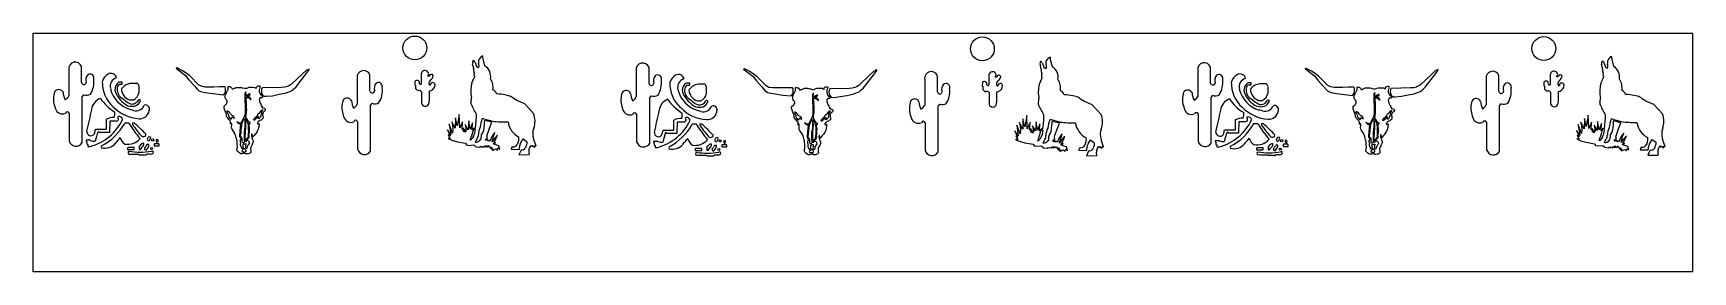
# Model space of a CAD drawing. Header units: metres. Extents: x 19 to 127, y -3 to 12.
import ezdxf

# ---------------------------------------------------------------- set-up
doc = ezdxf.new("R2010")
doc.units = ezdxf.units.M

msp = doc.modelspace()

# ---------------------------------------------------------------- linework, layer by layer
at = {"layer": '1', "color": 15, "linetype": 'CONTINUOUS'}
for p, q in [((127.45, -3.36), (127.45, 12.14)), ((28.77, 9.88), (28.77, 9.89)), ((28.77, 9.88), (28.77, 9.88)), ((28.77, 9.85), (28.77, 9.86)), ((28.81, 9.89), (28.82, 9.88)), ((37.42, 9.81), (37.41, 9.81)), ((37.42, 9.81), (37.42, 9.81)), ((37.42, 9.8), (37.42, 9.81)), ((37.42, 9.79), (37.42, 9.8)), ((37.42, 9.79), (37.42, 9.79)), ((65.69, 9.82), (65.7, 9.82)), ((65.7, 9.79), (65.69, 9.8)), ((65.7, 9.82), (65.7, 9.82)), ((65.74, 9.82), (65.75, 9.82)), ((74.35, 9.75), (74.34, 9.75)), ((74.35, 9.74), (74.35, 9.75)), ((74.35, 9.73), (74.35, 9.74)), ((74.35, 9.74), (74.35, 9.74)), ((74.35, 9.72), (74.35, 9.73)), ((102.23, 9.84), (102.24, 9.85)), ((102.24, 9.82), (102.23, 9.83)), ((102.24, 9.85), (102.24, 9.85)), ((102.28, 9.85), (102.29, 9.85)), ((110.89, 9.77), (110.88, 9.77)), ((110.89, 9.76), (110.89, 9.77)), ((110.89, 9.77), (110.89, 9.77)), ((110.89, 9.77), (110.89, 9.77)), ((110.89, 9.75), (110.89, 9.76)), ((31.94, 8.64), (31.9, 8.66)), ((31.84, 8.14), (31.86, 8.15)), ((31.96, 8.28), (31.97, 8.32)), ((68.77, 8.07), (68.79, 8.09)), ((68.87, 8.58), (68.83, 8.6)), ((68.88, 8.21), (68.9, 8.26)), ((105.31, 8.1), (105.33, 8.11)), ((105.41, 8.61), (105.37, 8.63)), ((105.42, 8.24), (105.44, 8.28)), ((33.27, 6.46), (33.26, 6.47)), ((33.66, 5.57), (33.67, 5.59)), ((33.7, 5.58), (33.69, 5.59)), ((70.2, 6.4), (70.19, 6.41)), ((70.59, 5.51), (70.6, 5.52)), ((70.63, 5.52), (70.62, 5.52)), ((106.73, 6.43), (106.72, 6.44)), ((107.13, 5.54), (107.14, 5.55)), ((107.17, 5.54), (107.16, 5.55)), ((32.92, 5.17), (32.93, 5.19)), ((32.95, 5.21), (32.96, 5.23)), ((32.96, 5.23), (32.97, 5.26)), ((69.85, 5.11), (69.86, 5.13)), ((69.88, 5.15), (69.89, 5.16)), ((69.89, 5.16), (69.9, 5.2)), ((106.38, 5.14), (106.4, 5.16)), ((106.42, 5.18), (106.43, 5.19)), ((106.43, 5.19), (106.44, 5.23))]:
    msp.add_line(p, q, dxfattribs=at)
at = {"layer": '1', "color": 7, "linetype": 'CONTINUOUS'}
for p, q in [((28.81, 9.89), (28.77, 9.89)), ((28.77, 9.88), (28.77, 9.86)), ((28.77, 9.85), (29.16, 9.55)), ((29.16, 9.7), (28.82, 9.88)), ((37.21, 9.72), (36.95, 9.47)), ((37.41, 9.81), (37.21, 9.72)), ((37.27, 9.56), (37.42, 9.79)), ((65.69, 9.82), (65.69, 9.8)), ((65.74, 9.82), (65.7, 9.82)), ((65.7, 9.79), (66.09, 9.49)), ((66.09, 9.64), (65.75, 9.82)), ((74.34, 9.75), (74.14, 9.66)), ((74.2, 9.5), (74.35, 9.72)), ((102.23, 9.84), (102.23, 9.83)), ((102.28, 9.85), (102.24, 9.85)), ((102.24, 9.82), (102.63, 9.52)), ((102.63, 9.67), (102.29, 9.85)), ((110.88, 9.77), (110.68, 9.69)), ((110.74, 9.53), (110.89, 9.75)), ((29.4, 9.55), (29.16, 9.7)), ((29.16, 9.55), (29.37, 9.4)), ((29.37, 9.4), (29.59, 9.11)), ((29.64, 9.36), (29.4, 9.55)), ((29.59, 9.11), (29.94, 8.71)), ((30.23, 8.77), (29.64, 9.36)), ((29.94, 8.71), (30.14, 8.48)), ((30.4, 8.69), (30.23, 8.77)), ((30.65, 8.64), (30.4, 8.69)), ((31.21, 8.64), (30.65, 8.64)), ((31.58, 8.66), (31.21, 8.64)), ((31.9, 8.66), (31.58, 8.66)), ((31.97, 8.59), (31.94, 8.64)), ((32.12, 8.64), (32.14, 8.68)), ((32.14, 8.68), (32.17, 8.68)), ((32.17, 8.68), (32.22, 8.68)), ((32.22, 8.68), (32.27, 8.67)), ((32.27, 8.67), (32.3, 8.65)), ((32.3, 8.65), (32.34, 8.62)), ((33.99, 8.64), (34.02, 8.68)), ((34.02, 8.68), (34.07, 8.71)), ((34.07, 8.71), (34.13, 8.72)), ((34.13, 8.72), (34.19, 8.72)), ((34.19, 8.72), (34.23, 8.69)), ((34.23, 8.69), (34.21, 8.61)), ((36, 8.67), (35.82, 8.63)), ((36.09, 8.72), (36, 8.67)), ((36.2, 8.79), (36.09, 8.72)), ((36.27, 8.83), (36.2, 8.79)), ((36.95, 9.47), (36.27, 8.83)), ((36.39, 8.5), (36.56, 8.66)), ((36.56, 8.66), (37.27, 9.56)), ((66.33, 9.48), (66.09, 9.64)), ((66.09, 9.49), (66.3, 9.33)), ((66.3, 9.33), (66.52, 9.05)), ((66.57, 9.3), (66.33, 9.48)), ((66.52, 9.05), (66.87, 8.65)), ((67.16, 8.71), (66.57, 9.3)), ((66.87, 8.65), (67.07, 8.42)), ((67.33, 8.62), (67.16, 8.71)), ((70.95, 8.62), (71, 8.65)), ((71, 8.65), (71.06, 8.66)), ((71.06, 8.66), (71.12, 8.66)), ((71.12, 8.66), (71.16, 8.63)), ((73.02, 8.66), (72.93, 8.61)), ((73.13, 8.72), (73.02, 8.66)), ((73.2, 8.76), (73.13, 8.72)), ((73.88, 9.41), (73.2, 8.76)), ((73.49, 8.6), (74.2, 9.5)), ((74.14, 9.66), (73.88, 9.41)), ((102.87, 9.51), (102.63, 9.67)), ((102.63, 9.52), (102.84, 9.36)), ((102.84, 9.36), (103.06, 9.08)), ((103.11, 9.33), (102.87, 9.51)), ((103.06, 9.08), (103.41, 8.68)), ((103.7, 8.74), (103.11, 9.33)), ((103.41, 8.68), (103.61, 8.45)), ((103.87, 8.65), (103.7, 8.74)), ((104.11, 8.61), (103.87, 8.65)), ((105.59, 8.6), (105.61, 8.64)), ((105.61, 8.64), (105.64, 8.65)), ((105.64, 8.65), (105.69, 8.64)), ((105.69, 8.64), (105.73, 8.63)), ((107.45, 8.6), (107.49, 8.65)), ((107.49, 8.65), (107.54, 8.68)), ((107.54, 8.68), (107.6, 8.69)), ((107.6, 8.69), (107.65, 8.69)), ((107.65, 8.69), (107.7, 8.66)), ((107.7, 8.66), (107.68, 8.57)), ((109.56, 8.69), (109.47, 8.64)), ((109.67, 8.75), (109.56, 8.69)), ((109.74, 8.79), (109.67, 8.75)), ((110.42, 9.44), (109.74, 8.79)), ((110.03, 8.63), (110.74, 9.53)), ((110.68, 9.69), (110.42, 9.44)), ((30.14, 8.48), (30.22, 8.42)), ((30.22, 8.42), (30.34, 8.35)), ((30.34, 8.35), (30.53, 8.3)), ((30.53, 8.3), (30.8, 8.26)), ((30.8, 8.26), (31.31, 8.19)), ((31.31, 8.19), (31.84, 8.14)), ((31.86, 8.15), (31.96, 8.28)), ((31.95, 8.09), (31.96, 8.13)), ((31.95, 8.04), (31.95, 8.09)), ((31.95, 7.99), (31.95, 8.04)), ((31.95, 7.95), (31.95, 7.99)), ((31.98, 7.86), (31.95, 7.95)), ((31.96, 8.13), (31.98, 8.17)), ((31.97, 8.46), (31.97, 8.59)), ((31.97, 8.32), (31.97, 8.46)), ((31.98, 8.17), (32, 8.23)), ((32.03, 7.81), (31.98, 7.86)), ((32, 8.23), (32.03, 8.28)), ((32.03, 8.28), (32.05, 8.32)), ((32.07, 7.76), (32.03, 7.81)), ((32.03, 7.55), (32.05, 7.6)), ((32.05, 8.32), (32.07, 8.37)), ((32.05, 7.6), (32.08, 7.65)), ((32.07, 8.37), (32.1, 8.42)), ((32.08, 7.72), (32.07, 7.76)), ((32.08, 7.65), (32.08, 7.72)), ((32.1, 8.42), (32.13, 8.49)), ((32.13, 8.59), (32.12, 8.64)), ((32.13, 8.54), (32.13, 8.59)), ((32.13, 8.49), (32.13, 8.54)), ((32.34, 8.62), (32.38, 8.57)), ((32.38, 8.57), (32.4, 8.52)), ((32.4, 8.52), (32.42, 8.52)), ((32.42, 8.52), (32.47, 8.53)), ((32.47, 8.53), (32.5, 8.54)), ((32.5, 8.54), (32.54, 8.56)), ((32.54, 8.56), (32.58, 8.57)), ((32.58, 8.57), (32.62, 8.59)), ((32.62, 8.59), (32.67, 8.61)), ((32.67, 8.61), (32.71, 8.62)), ((32.71, 8.62), (32.76, 8.62)), ((32.76, 8.62), (32.81, 8.62)), ((32.81, 8.62), (32.89, 8.62)), ((32.89, 8.62), (32.93, 8.62)), ((32.93, 8.62), (32.99, 8.61)), ((32.99, 8.61), (33.06, 8.6)), ((33.06, 8.6), (33.1, 8.59)), ((33.1, 8.59), (33.23, 8.56)), ((33.23, 8.56), (33.29, 8.55)), ((33.29, 8.32), (33.23, 8.22)), ((33.23, 8.22), (33.25, 6.96)), ((33.28, 8.14), (33.29, 8.21)), ((33.28, 8.1), (33.28, 8.14)), ((33.28, 8.07), (33.28, 8.1)), ((33.3, 8.06), (33.28, 8.07)), ((33.29, 8.55), (33.32, 8.56)), ((33.3, 8.3), (33.29, 8.32)), ((33.29, 8.22), (33.3, 8.24)), ((33.29, 8.21), (33.29, 8.22)), ((33.31, 8.28), (33.3, 8.3)), ((33.3, 8.24), (33.31, 8.28)), ((33.32, 8.08), (33.3, 8.06)), ((33.32, 7.92), (33.3, 7.97)), ((33.3, 7.97), (33.34, 7.97)), ((33.32, 8.56), (33.37, 8.57)), ((33.38, 8.11), (33.32, 8.08)), ((33.32, 7.79), (33.32, 7.92)), ((33.33, 7.67), (33.32, 7.79)), ((33.34, 7.37), (33.33, 7.67)), ((33.34, 7.97), (33.41, 7.96)), ((33.36, 8.04), (33.39, 8.05)), ((33.36, 8.02), (33.36, 8.04)), ((33.38, 8.02), (33.36, 8.02)), ((33.37, 8.57), (33.42, 8.6)), ((33.43, 8.14), (33.38, 8.11)), ((33.43, 8), (33.38, 8.02)), ((33.39, 8.05), (33.43, 8.07)), ((33.41, 7.96), (33.47, 7.93)), ((33.42, 8.6), (33.51, 8.63)), ((33.48, 8.17), (33.43, 8.14)), ((33.43, 8.07), (33.46, 8.09)), ((33.48, 8), (33.43, 8)), ((33.46, 8.09), (33.52, 8.12)), ((33.47, 7.93), (33.52, 7.91)), ((33.52, 8.19), (33.48, 8.17)), ((33.54, 7.96), (33.48, 8)), ((33.51, 8.63), (33.56, 8.63)), ((33.55, 8.19), (33.52, 8.19)), ((33.52, 8.12), (33.57, 8.14)), ((33.52, 7.91), (33.56, 7.87)), ((33.59, 7.92), (33.54, 7.96)), ((33.57, 8.18), (33.55, 8.19)), ((33.56, 8.63), (33.72, 8.63)), ((33.56, 7.87), (33.6, 7.84)), ((33.58, 8.16), (33.57, 8.18)), ((33.57, 8.14), (33.58, 8.16)), ((33.62, 7.88), (33.59, 7.92)), ((33.6, 7.84), (33.64, 7.84)), ((33.64, 7.84), (33.62, 7.88)), ((33.72, 8.63), (33.86, 8.62)), ((33.86, 8.62), (33.93, 8.6)), ((33.93, 8.6), (33.97, 8.54)), ((33.97, 8.54), (33.99, 8.58)), ((33.99, 8.58), (33.99, 8.64)), ((34.17, 8.52), (34.16, 8.43)), ((34.16, 8.43), (34.16, 8.35)), ((34.16, 8.35), (34.18, 8.28)), ((34.17, 7.88), (34.16, 7.83)), ((34.16, 7.83), (34.17, 7.75)), ((34.21, 8.61), (34.17, 8.52)), ((34.22, 7.94), (34.17, 7.88)), ((34.17, 7.75), (34.21, 7.64)), ((34.18, 8.28), (34.22, 8.21)), ((34.21, 7.64), (34.26, 7.53)), ((34.22, 8.21), (34.26, 8.14)), ((34.28, 7.95), (34.22, 7.94)), ((34.22, 7.94), (34.22, 7.94)), ((34.26, 8.14), (34.32, 8.09)), ((34.35, 7.95), (34.28, 7.95)), ((34.31, 8.49), (34.3, 8.35)), ((34.3, 8.35), (34.31, 8.27)), ((34.36, 8.58), (34.31, 8.49)), ((34.31, 8.27), (34.36, 8.16)), ((34.32, 8.09), (34.38, 8.04)), ((34.38, 7.99), (34.35, 7.95)), ((35.62, 8.61), (34.36, 8.58)), ((34.36, 8.16), (34.46, 8.04)), ((34.38, 8.04), (34.38, 7.99)), ((34.46, 8.04), (34.62, 8.04)), ((34.62, 8.04), (35.03, 8.08)), ((35.03, 8.08), (35.47, 8.17)), ((35.47, 8.17), (35.86, 8.24)), ((35.82, 8.63), (35.62, 8.61)), ((35.86, 8.24), (36.15, 8.35)), ((36.15, 8.35), (36.27, 8.4)), ((36.27, 8.4), (36.39, 8.5)), ((67.07, 8.42), (67.15, 8.36)), ((67.15, 8.36), (67.27, 8.29)), ((67.27, 8.29), (67.46, 8.24)), ((67.58, 8.58), (67.33, 8.62)), ((67.46, 8.24), (67.73, 8.2)), ((68.14, 8.58), (67.58, 8.58)), ((67.73, 8.2), (68.24, 8.12)), ((68.51, 8.6), (68.14, 8.58)), ((68.24, 8.12), (68.77, 8.07)), ((68.83, 8.6), (68.51, 8.6)), ((68.79, 8.09), (68.88, 8.21)), ((68.9, 8.53), (68.87, 8.58)), ((68.88, 8.02), (68.89, 8.06)), ((68.88, 7.98), (68.88, 8.02)), ((68.88, 7.93), (68.88, 7.98)), ((68.88, 7.89), (68.88, 7.93)), ((68.91, 7.8), (68.88, 7.89)), ((68.89, 8.06), (68.9, 8.11)), ((68.9, 8.4), (68.9, 8.53)), ((68.9, 8.26), (68.9, 8.4)), ((68.9, 8.11), (68.93, 8.16)), ((68.96, 7.75), (68.91, 7.8)), ((68.93, 8.16), (68.96, 8.21)), ((68.96, 8.21), (68.98, 8.26)), ((69, 7.7), (68.96, 7.75)), ((68.98, 8.26), (69, 8.31)), ((68.98, 7.53), (69.01, 7.59)), ((69, 8.31), (69.03, 8.35)), ((69.01, 7.66), (69, 7.7)), ((69.01, 7.59), (69.01, 7.66)), ((69.03, 8.35), (69.06, 8.43)), ((69.05, 8.58), (69.07, 8.62)), ((69.06, 8.53), (69.05, 8.58)), ((69.06, 8.47), (69.06, 8.53)), ((69.06, 8.43), (69.06, 8.47)), ((69.07, 8.62), (69.1, 8.62)), ((69.1, 8.62), (69.15, 8.61)), ((69.15, 8.61), (69.2, 8.6)), ((69.2, 8.6), (69.23, 8.59)), ((69.23, 8.59), (69.27, 8.56)), ((69.27, 8.56), (69.3, 8.51)), ((69.3, 8.51), (69.33, 8.45)), ((69.33, 8.45), (69.35, 8.45)), ((69.35, 8.45), (69.4, 8.46)), ((69.4, 8.46), (69.43, 8.48)), ((69.43, 8.48), (69.47, 8.49)), ((69.47, 8.49), (69.51, 8.51)), ((69.51, 8.51), (69.55, 8.53)), ((69.55, 8.53), (69.6, 8.55)), ((69.6, 8.55), (69.64, 8.56)), ((69.64, 8.56), (69.69, 8.56)), ((69.69, 8.56), (69.74, 8.56)), ((69.74, 8.56), (69.81, 8.56)), ((69.81, 8.56), (69.86, 8.56)), ((69.86, 8.56), (69.92, 8.55)), ((69.92, 8.55), (69.99, 8.53)), ((69.99, 8.53), (70.03, 8.53)), ((70.03, 8.53), (70.16, 8.49)), ((70.16, 8.49), (70.22, 8.48)), ((70.22, 8.25), (70.16, 8.16)), ((70.16, 8.16), (70.18, 6.9)), ((70.21, 8.07), (70.22, 8.14)), ((70.21, 8.04), (70.21, 8.07)), ((70.21, 8.01), (70.21, 8.04)), ((70.23, 8), (70.21, 8.01)), ((70.22, 8.48), (70.25, 8.49)), ((70.23, 8.24), (70.22, 8.25)), ((70.22, 8.16), (70.23, 8.17)), ((70.22, 8.14), (70.22, 8.16)), ((70.24, 8.22), (70.23, 8.24)), ((70.23, 8.17), (70.24, 8.22)), ((70.25, 8.01), (70.23, 8)), ((70.24, 7.86), (70.23, 7.91)), ((70.23, 7.91), (70.27, 7.91)), ((70.25, 7.73), (70.24, 7.86)), ((70.25, 8.49), (70.3, 8.51)), ((70.31, 8.05), (70.25, 8.01)), ((70.26, 7.61), (70.25, 7.73)), ((70.27, 7.3), (70.26, 7.61)), ((70.27, 7.91), (70.34, 7.9)), ((70.29, 7.97), (70.32, 7.99)), ((70.29, 7.96), (70.29, 7.97)), ((70.31, 7.95), (70.29, 7.96)), ((70.3, 8.51), (70.35, 8.53)), ((70.36, 8.08), (70.31, 8.05)), ((70.36, 7.94), (70.31, 7.95)), ((70.32, 7.99), (70.35, 8)), ((70.34, 7.9), (70.4, 7.87)), ((70.35, 8.53), (70.44, 8.57)), ((70.35, 8), (70.39, 8.03)), ((70.41, 8.1), (70.36, 8.08)), ((70.41, 7.94), (70.36, 7.94)), ((70.39, 8.03), (70.45, 8.05)), ((70.4, 7.87), (70.45, 7.85)), ((70.45, 8.12), (70.41, 8.1)), ((70.47, 7.9), (70.41, 7.94)), ((70.44, 8.57), (70.49, 8.57)), ((70.48, 8.12), (70.45, 8.12)), ((70.45, 8.05), (70.5, 8.07)), ((70.45, 7.85), (70.49, 7.81)), ((70.52, 7.85), (70.47, 7.9)), ((70.5, 8.12), (70.48, 8.12)), ((70.49, 8.57), (70.65, 8.57)), ((70.49, 7.81), (70.53, 7.78)), ((70.51, 8.1), (70.5, 8.12)), ((70.5, 8.07), (70.51, 8.1)), ((70.55, 7.81), (70.52, 7.85)), ((70.53, 7.78), (70.57, 7.78)), ((70.57, 7.78), (70.55, 7.81)), ((70.65, 8.57), (70.79, 8.56)), ((70.79, 8.56), (70.86, 8.53)), ((70.86, 8.53), (70.9, 8.48)), ((70.9, 8.48), (70.92, 8.51)), ((70.92, 8.57), (70.95, 8.62)), ((70.92, 8.51), (70.92, 8.57)), ((71.1, 8.46), (71.09, 8.37)), ((71.09, 8.37), (71.09, 8.28)), ((71.09, 8.28), (71.11, 8.22)), ((71.1, 7.81), (71.09, 7.77)), ((71.09, 7.77), (71.1, 7.69)), ((71.14, 8.54), (71.1, 8.46)), ((71.15, 7.88), (71.1, 7.81)), ((71.1, 7.69), (71.14, 7.58)), ((71.11, 8.22), (71.15, 8.14)), ((71.16, 8.63), (71.14, 8.54)), ((71.14, 7.58), (71.19, 7.47)), ((71.15, 8.14), (71.19, 8.08)), ((71.21, 7.89), (71.15, 7.88)), ((71.15, 7.88), (71.15, 7.88)), ((71.19, 8.08), (71.25, 8.03)), ((71.28, 7.89), (71.21, 7.89)), ((71.24, 8.43), (71.23, 8.29)), ((71.23, 8.29), (71.24, 8.21)), ((71.29, 8.52), (71.24, 8.43)), ((71.24, 8.21), (71.29, 8.1)), ((71.25, 8.03), (71.31, 7.98)), ((71.31, 7.93), (71.28, 7.89)), ((72.55, 8.55), (71.29, 8.52)), ((71.29, 8.1), (71.39, 7.98)), ((71.31, 7.98), (71.31, 7.93)), ((71.39, 7.98), (71.55, 7.97)), ((71.55, 7.97), (71.96, 8.02)), ((71.96, 8.02), (72.4, 8.1)), ((72.4, 8.1), (72.79, 8.18)), ((72.75, 8.56), (72.55, 8.55)), ((72.93, 8.61), (72.75, 8.56)), ((72.79, 8.18), (73.08, 8.29)), ((73.08, 8.29), (73.2, 8.33)), ((73.2, 8.33), (73.32, 8.44)), ((73.32, 8.44), (73.49, 8.6)), ((103.61, 8.45), (103.69, 8.39)), ((103.69, 8.39), (103.81, 8.32)), ((103.81, 8.32), (104, 8.27)), ((104, 8.27), (104.27, 8.23)), ((104.68, 8.61), (104.11, 8.61)), ((104.27, 8.23), (104.78, 8.15)), ((105.05, 8.63), (104.68, 8.61)), ((104.78, 8.15), (105.31, 8.1)), ((105.37, 8.63), (105.05, 8.63)), ((105.33, 8.11), (105.42, 8.24)), ((105.44, 8.56), (105.41, 8.61)), ((105.42, 8.05), (105.43, 8.09)), ((105.42, 8.01), (105.42, 8.05)), ((105.42, 7.96), (105.42, 8.01)), ((105.42, 7.92), (105.42, 7.96)), ((105.45, 7.83), (105.42, 7.92)), ((105.43, 8.09), (105.44, 8.14)), ((105.44, 8.42), (105.44, 8.56)), ((105.44, 8.28), (105.44, 8.42)), ((105.44, 8.14), (105.47, 8.19)), ((105.5, 7.78), (105.45, 7.83)), ((105.47, 8.19), (105.49, 8.24)), ((105.49, 8.24), (105.51, 8.29)), ((105.49, 7.51), (105.52, 7.56)), ((105.54, 7.73), (105.5, 7.78)), ((105.51, 8.29), (105.54, 8.33)), ((105.52, 7.56), (105.55, 7.62)), ((105.54, 8.33), (105.57, 8.38)), ((105.55, 7.68), (105.54, 7.73)), ((105.55, 7.62), (105.55, 7.68)), ((105.57, 8.38), (105.6, 8.46)), ((105.6, 8.56), (105.59, 8.6)), ((105.6, 8.5), (105.6, 8.56)), ((105.6, 8.46), (105.6, 8.5)), ((105.73, 8.63), (105.77, 8.62)), ((105.77, 8.62), (105.81, 8.59)), ((105.81, 8.59), (105.84, 8.54)), ((105.84, 8.54), (105.86, 8.48)), ((105.86, 8.48), (105.89, 8.48)), ((105.89, 8.48), (105.94, 8.49)), ((105.94, 8.49), (105.97, 8.51)), ((105.97, 8.51), (106.01, 8.52)), ((106.01, 8.52), (106.05, 8.54)), ((106.05, 8.54), (106.09, 8.56)), ((106.09, 8.56), (106.13, 8.58)), ((106.13, 8.58), (106.18, 8.59)), ((106.18, 8.59), (106.23, 8.59)), ((106.23, 8.59), (106.28, 8.59)), ((106.28, 8.59), (106.35, 8.59)), ((106.35, 8.59), (106.4, 8.59)), ((106.4, 8.59), (106.46, 8.58)), ((106.46, 8.58), (106.53, 8.56)), ((106.53, 8.56), (106.57, 8.55)), ((106.57, 8.55), (106.69, 8.52)), ((106.69, 8.52), (106.76, 8.51)), ((106.76, 8.28), (106.7, 8.19)), ((106.7, 8.19), (106.72, 6.92)), ((106.75, 8.17), (106.76, 8.18)), ((106.75, 8.1), (106.75, 8.17)), ((106.75, 8.06), (106.75, 8.1)), ((106.75, 8.04), (106.75, 8.06)), ((106.77, 8.02), (106.75, 8.04)), ((106.76, 8.51), (106.79, 8.52)), ((106.77, 8.27), (106.76, 8.28)), ((106.76, 8.18), (106.77, 8.2)), ((106.78, 8.25), (106.77, 8.27)), ((106.77, 8.2), (106.78, 8.25)), ((106.79, 8.04), (106.77, 8.02)), ((106.78, 7.89), (106.77, 7.94)), ((106.77, 7.94), (106.81, 7.94)), ((106.79, 7.76), (106.78, 7.89)), ((106.79, 8.52), (106.84, 8.54)), ((106.84, 8.08), (106.79, 8.04)), ((106.8, 7.64), (106.79, 7.76)), ((106.81, 7.33), (106.8, 7.64)), ((106.81, 7.94), (106.88, 7.93)), ((106.83, 8), (106.86, 8.02)), ((106.83, 7.99), (106.83, 8)), ((106.85, 7.98), (106.83, 7.99)), ((106.84, 8.54), (106.89, 8.56)), ((106.9, 8.11), (106.84, 8.08)), ((106.9, 7.97), (106.85, 7.98)), ((106.86, 8.02), (106.89, 8.03)), ((106.88, 7.93), (106.94, 7.9)), ((106.89, 8.56), (106.98, 8.6)), ((106.89, 8.03), (106.93, 8.06)), ((106.95, 8.13), (106.9, 8.11)), ((106.95, 7.97), (106.9, 7.97)), ((106.93, 8.06), (106.99, 8.08)), ((106.94, 7.9), (106.99, 7.87)), ((106.98, 8.15), (106.95, 8.13)), ((107.01, 7.93), (106.95, 7.97)), ((106.98, 8.6), (107.03, 8.6)), ((107.02, 8.15), (106.98, 8.15)), ((106.99, 8.08), (107.04, 8.1)), ((106.99, 7.87), (107.03, 7.84)), ((107.05, 7.88), (107.01, 7.93)), ((107.04, 8.14), (107.02, 8.15)), ((107.03, 8.6), (107.19, 8.6)), ((107.03, 7.84), (107.07, 7.81)), ((107.05, 8.12), (107.04, 8.14)), ((107.04, 8.1), (107.05, 8.12)), ((107.09, 7.84), (107.05, 7.88)), ((107.07, 7.81), (107.11, 7.81)), ((107.11, 7.81), (107.09, 7.84)), ((107.19, 8.6), (107.33, 8.59)), ((107.33, 8.59), (107.4, 8.56)), ((107.4, 8.56), (107.44, 8.51)), ((107.44, 8.51), (107.46, 8.54)), ((107.46, 8.54), (107.45, 8.6)), ((107.64, 8.48), (107.63, 8.4)), ((107.63, 8.4), (107.63, 8.31)), ((107.63, 8.31), (107.64, 8.24)), ((107.64, 7.84), (107.63, 7.79)), ((107.63, 7.79), (107.64, 7.71)), ((107.68, 8.57), (107.64, 8.48)), ((107.64, 8.24), (107.69, 8.17)), ((107.69, 7.91), (107.64, 7.84)), ((107.64, 7.71), (107.68, 7.6)), ((107.68, 7.6), (107.72, 7.5)), ((107.69, 8.17), (107.73, 8.11)), ((107.75, 7.92), (107.69, 7.91)), ((107.69, 7.91), (107.69, 7.91)), ((107.73, 8.11), (107.79, 8.06)), ((107.82, 7.92), (107.75, 7.92)), ((107.78, 8.46), (107.76, 8.32)), ((107.76, 8.32), (107.78, 8.24)), ((107.83, 8.55), (107.78, 8.46)), ((107.78, 8.24), (107.83, 8.12)), ((107.79, 8.06), (107.84, 8)), ((107.85, 7.96), (107.82, 7.92)), ((109.09, 8.58), (107.83, 8.55)), ((107.83, 8.12), (107.93, 8.01)), ((107.84, 8), (107.85, 7.96)), ((107.93, 8.01), (108.09, 8)), ((108.09, 8), (108.5, 8.05)), ((108.5, 8.05), (108.94, 8.13)), ((108.94, 8.13), (109.33, 8.2)), ((109.29, 8.59), (109.09, 8.58)), ((109.47, 8.64), (109.29, 8.59)), ((109.33, 8.2), (109.61, 8.31)), ((109.61, 8.31), (109.74, 8.36)), ((109.74, 8.36), (109.86, 8.47)), ((109.86, 8.47), (110.03, 8.63)), ((31.87, 7.33), (31.88, 7.4)), ((31.89, 7.26), (31.87, 7.33)), ((31.88, 7.4), (31.92, 7.45)), ((31.95, 7.07), (31.89, 7.26)), ((31.92, 7.45), (31.98, 7.5)), ((31.98, 7.01), (31.95, 7.07)), ((31.98, 7.5), (32.03, 7.55)), ((32.02, 6.93), (31.98, 7.01)), ((32.03, 6.87), (32.02, 6.93)), ((32.04, 6.82), (32.03, 6.87)), ((32.04, 6.77), (32.04, 6.82)), ((32.05, 6.71), (32.04, 6.77)), ((32.08, 6.67), (32.05, 6.71)), ((32.12, 7.08), (32.06, 7.08)), ((32.06, 7.08), (32.06, 7.03)), ((32.06, 7.03), (32.08, 6.98)), ((32.08, 6.98), (32.12, 6.91)), ((32.1, 6.63), (32.08, 6.67)), ((32.15, 6.59), (32.1, 6.63)), ((32.17, 7.04), (32.12, 7.08)), ((32.12, 6.91), (32.15, 6.87)), ((32.15, 6.87), (32.16, 6.79)), ((32.19, 6.54), (32.15, 6.59)), ((32.16, 6.79), (32.17, 6.72)), ((32.22, 6.99), (32.17, 7.04)), ((32.17, 6.72), (32.22, 6.65)), ((32.25, 6.47), (32.19, 6.54)), ((32.26, 6.95), (32.22, 6.99)), ((32.22, 6.65), (32.27, 6.59)), ((32.3, 6.89), (32.26, 6.95)), ((32.27, 6.59), (32.33, 6.56)), ((32.35, 6.83), (32.3, 6.89)), ((32.33, 6.56), (32.36, 6.59)), ((32.4, 6.8), (32.35, 6.83)), ((32.36, 6.63), (32.37, 6.66)), ((32.36, 6.59), (32.36, 6.63)), ((32.37, 6.66), (32.39, 6.68)), ((32.39, 6.68), (32.43, 6.66)), ((32.47, 6.76), (32.4, 6.8)), ((32.43, 6.66), (32.47, 6.63)), ((32.52, 6.7), (32.47, 6.76)), ((32.47, 6.63), (32.55, 6.63)), ((32.55, 6.63), (32.52, 6.7)), ((32.55, 6.63), (32.55, 6.63)), ((33.23, 6.81), (32.99, 6.31)), ((33.14, 6.48), (33.18, 6.54)), ((33.18, 6.54), (33.22, 6.58)), ((33.22, 6.58), (33.26, 6.58)), ((33.25, 6.96), (33.23, 6.81)), ((33.26, 6.58), (33.28, 6.55)), ((33.28, 6.55), (33.32, 6.51)), ((33.3, 6.68), (33.31, 6.84)), ((33.48, 6.36), (33.3, 6.68)), ((33.31, 6.84), (33.33, 6.95)), ((33.32, 6.51), (33.36, 6.42)), ((33.33, 6.95), (33.34, 7.06)), ((33.34, 7.27), (33.34, 7.37)), ((33.35, 7.15), (33.34, 7.27)), ((33.34, 7.06), (33.35, 7.15)), ((33.81, 6.5), (33.82, 6.56)), ((33.83, 6.49), (33.81, 6.5)), ((33.82, 6.56), (33.83, 6.6)), ((33.83, 6.6), (33.9, 6.67)), ((33.85, 6.49), (33.83, 6.49)), ((33.89, 6.54), (33.85, 6.49)), ((33.93, 6.56), (33.89, 6.54)), ((33.9, 6.67), (34, 6.74)), ((33.95, 6.58), (33.93, 6.56)), ((34.02, 6.64), (33.95, 6.58)), ((34, 6.74), (34.04, 6.8)), ((34.04, 6.66), (34.02, 6.64)), ((34.04, 6.8), (34.08, 6.86)), ((34.06, 6.68), (34.04, 6.66)), ((34.08, 6.7), (34.06, 6.68)), ((34.08, 6.86), (34.12, 6.92)), ((34.09, 6.71), (34.08, 6.7)), ((34.13, 6.71), (34.09, 6.71)), ((34.11, 6.6), (34.12, 6.62)), ((34.13, 6.59), (34.11, 6.6)), ((34.12, 6.92), (34.17, 6.95)), ((34.12, 6.7), (34.13, 6.71)), ((34.12, 6.66), (34.12, 6.7)), ((34.12, 6.62), (34.12, 6.66)), ((34.16, 6.59), (34.13, 6.59)), ((34.17, 6.61), (34.16, 6.59)), ((34.17, 6.95), (34.23, 7.01)), ((34.2, 6.63), (34.17, 6.61)), ((34.22, 6.66), (34.2, 6.63)), ((34.28, 6.49), (34.2, 6.47)), ((34.23, 6.69), (34.22, 6.66)), ((34.23, 7.01), (34.27, 7.07)), ((34.25, 6.73), (34.23, 6.69)), ((34.27, 6.73), (34.25, 6.73)), ((34.26, 7.53), (34.29, 7.45)), ((34.27, 7.07), (34.3, 7.12)), ((34.28, 6.88), (34.27, 6.83)), ((34.27, 6.83), (34.27, 6.78)), ((34.27, 6.78), (34.27, 6.73)), ((34.3, 6.93), (34.28, 6.88)), ((34.35, 6.55), (34.28, 6.49)), ((34.29, 7.45), (34.34, 7.38)), ((34.3, 7.12), (34.32, 7.13)), ((34.32, 7), (34.3, 6.97)), ((34.3, 6.97), (34.3, 6.93)), ((34.32, 7.13), (34.35, 7.15)), ((34.33, 7.03), (34.32, 7)), ((34.35, 7.07), (34.33, 7.03)), ((34.34, 7.38), (34.4, 7.33)), ((34.37, 7.33), (34.34, 7.33)), ((34.34, 7.33), (34.4, 7.28)), ((34.35, 7.15), (34.37, 7.15)), ((34.37, 7.1), (34.35, 7.07)), ((34.4, 6.59), (34.35, 6.55)), ((34.4, 7.33), (34.37, 7.33)), ((34.37, 7.15), (34.37, 7.1)), ((34.41, 6.96), (34.38, 6.91)), ((34.38, 6.91), (34.38, 6.83)), ((34.38, 6.83), (34.39, 6.76)), ((34.39, 6.76), (34.41, 6.68)), ((34.4, 7.28), (34.48, 7.26)), ((34.41, 6.68), (34.4, 6.59)), ((34.45, 7.01), (34.41, 6.96)), ((34.53, 7.09), (34.45, 7.01)), ((34.48, 7.26), (34.53, 7.25)), ((34.53, 7.25), (34.55, 7.19)), ((34.56, 7.14), (34.53, 7.09)), ((34.55, 7.19), (34.56, 7.14)), ((68.8, 7.27), (68.81, 7.33)), ((68.82, 7.2), (68.8, 7.27)), ((68.81, 7.33), (68.85, 7.39)), ((68.88, 7), (68.82, 7.2)), ((68.85, 7.39), (68.91, 7.43)), ((68.91, 6.95), (68.88, 7)), ((68.91, 7.43), (68.96, 7.48)), ((68.95, 6.86), (68.91, 6.95)), ((68.96, 6.81), (68.95, 6.86)), ((68.96, 7.48), (68.98, 7.53)), ((68.97, 6.76), (68.96, 6.81)), ((68.97, 6.71), (68.97, 6.76)), ((68.98, 6.65), (68.97, 6.71)), ((69.01, 6.6), (68.98, 6.65)), ((69.04, 7.01), (68.99, 7.01)), ((68.99, 7.01), (68.99, 6.96)), ((68.99, 6.96), (69.01, 6.92)), ((69.01, 6.92), (69.04, 6.85)), ((69.03, 6.57), (69.01, 6.6)), ((69.07, 6.52), (69.03, 6.57)), ((69.1, 6.98), (69.04, 7.01)), ((69.04, 6.85), (69.08, 6.81)), ((69.12, 6.48), (69.07, 6.52)), ((69.08, 6.81), (69.09, 6.73)), ((69.09, 6.73), (69.1, 6.65)), ((69.15, 6.93), (69.1, 6.98)), ((69.1, 6.65), (69.15, 6.59)), ((69.18, 6.41), (69.12, 6.48)), ((69.19, 6.88), (69.15, 6.93)), ((69.15, 6.59), (69.19, 6.53)), ((69.23, 6.82), (69.19, 6.88)), ((69.19, 6.53), (69.26, 6.5)), ((69.28, 6.77), (69.23, 6.82)), ((69.26, 6.5), (69.29, 6.53)), ((69.33, 6.74), (69.28, 6.77)), ((69.29, 6.6), (69.32, 6.62)), ((69.29, 6.56), (69.29, 6.6)), ((69.29, 6.53), (69.29, 6.56)), ((69.32, 6.62), (69.36, 6.6)), ((69.4, 6.7), (69.33, 6.74)), ((69.36, 6.6), (69.4, 6.57)), ((69.44, 6.64), (69.4, 6.7)), ((69.4, 6.57), (69.48, 6.56)), ((69.48, 6.56), (69.44, 6.64)), ((69.48, 6.56), (69.48, 6.56)), ((70.16, 6.74), (69.92, 6.24)), ((70.07, 6.42), (70.11, 6.48)), ((70.11, 6.48), (70.15, 6.52)), ((70.15, 6.52), (70.19, 6.51)), ((70.18, 6.9), (70.16, 6.74)), ((70.19, 6.51), (70.21, 6.49)), ((70.21, 6.49), (70.25, 6.45)), ((70.23, 6.62), (70.24, 6.77)), ((70.41, 6.3), (70.23, 6.62)), ((70.24, 6.77), (70.26, 6.88)), ((70.26, 6.88), (70.27, 6.99)), ((70.27, 7.2), (70.27, 7.3)), ((70.27, 7.08), (70.27, 7.2)), ((70.27, 6.99), (70.27, 7.08)), ((70.74, 6.44), (70.75, 6.5)), ((70.75, 6.5), (70.76, 6.54)), ((70.76, 6.54), (70.83, 6.61)), ((70.86, 6.5), (70.82, 6.47)), ((70.83, 6.61), (70.93, 6.68)), ((70.88, 6.52), (70.86, 6.5)), ((70.95, 6.57), (70.88, 6.52)), ((70.93, 6.68), (70.97, 6.74)), ((70.97, 6.6), (70.95, 6.57)), ((70.97, 6.74), (71.01, 6.8)), ((70.99, 6.62), (70.97, 6.6)), ((71.01, 6.64), (70.99, 6.62)), ((71.01, 6.8), (71.05, 6.86)), ((71.02, 6.65), (71.01, 6.64)), ((71.06, 6.65), (71.02, 6.65)), ((71.04, 6.56), (71.05, 6.6)), ((71.04, 6.54), (71.04, 6.56)), ((71.06, 6.53), (71.04, 6.54)), ((71.05, 6.86), (71.1, 6.89)), ((71.05, 6.64), (71.06, 6.65)), ((71.05, 6.6), (71.05, 6.64)), ((71.09, 6.53), (71.06, 6.53)), ((71.1, 6.55), (71.09, 6.53)), ((71.1, 6.89), (71.16, 6.94)), ((71.13, 6.57), (71.1, 6.55)), ((71.15, 6.6), (71.13, 6.57)), ((71.16, 6.63), (71.15, 6.6)), ((71.16, 6.94), (71.2, 7)), ((71.18, 6.67), (71.16, 6.63)), ((71.2, 6.67), (71.18, 6.67)), ((71.19, 7.47), (71.22, 7.39)), ((71.2, 7), (71.23, 7.05)), ((71.21, 6.81), (71.2, 6.76)), ((71.2, 6.76), (71.2, 6.72)), ((71.2, 6.72), (71.2, 6.67)), ((71.23, 6.87), (71.21, 6.81)), ((71.28, 6.48), (71.21, 6.43)), ((71.22, 7.39), (71.27, 7.32)), ((71.23, 7.05), (71.25, 7.07)), ((71.25, 6.94), (71.23, 6.9)), ((71.23, 6.9), (71.23, 6.87)), ((71.25, 7.07), (71.28, 7.09)), ((71.26, 6.97), (71.25, 6.94)), ((71.28, 7), (71.26, 6.97)), ((71.27, 7.32), (71.33, 7.27)), ((71.3, 7.27), (71.27, 7.27)), ((71.27, 7.27), (71.33, 7.22)), ((71.28, 7.09), (71.3, 7.09)), ((71.3, 7.04), (71.28, 7)), ((71.33, 6.52), (71.28, 6.48)), ((71.33, 7.27), (71.3, 7.27)), ((71.3, 7.09), (71.3, 7.04)), ((71.33, 6.89), (71.31, 6.85)), ((71.31, 6.85), (71.31, 6.77)), ((71.31, 6.77), (71.32, 6.7)), ((71.32, 6.7), (71.33, 6.62)), ((71.33, 7.22), (71.41, 7.2)), ((71.37, 6.95), (71.33, 6.89)), ((71.33, 6.62), (71.33, 6.52)), ((71.46, 7.03), (71.37, 6.95)), ((71.41, 7.2), (71.46, 7.18)), ((71.46, 7.18), (71.48, 7.13)), ((71.49, 7.08), (71.46, 7.03)), ((71.48, 7.13), (71.49, 7.08)), ((105.34, 7.29), (105.35, 7.36)), ((105.36, 7.22), (105.34, 7.29)), ((105.35, 7.36), (105.39, 7.42)), ((105.42, 7.03), (105.36, 7.22)), ((105.39, 7.42), (105.45, 7.46)), ((105.45, 6.97), (105.42, 7.03)), ((105.45, 7.46), (105.49, 7.51)), ((105.49, 6.89), (105.45, 6.97)), ((105.49, 6.84), (105.49, 6.89)), ((105.51, 6.79), (105.49, 6.84)), ((105.51, 6.74), (105.51, 6.79)), ((105.52, 6.68), (105.51, 6.74)), ((105.55, 6.63), (105.52, 6.68)), ((105.58, 7.04), (105.53, 7.04)), ((105.53, 7.04), (105.53, 6.99)), ((105.53, 6.99), (105.55, 6.95)), ((105.55, 6.95), (105.58, 6.88)), ((105.57, 6.6), (105.55, 6.63)), ((105.61, 6.55), (105.57, 6.6)), ((105.64, 7.01), (105.58, 7.04)), ((105.58, 6.88), (105.62, 6.84)), ((105.66, 6.51), (105.61, 6.55)), ((105.62, 6.84), (105.63, 6.75)), ((105.63, 6.75), (105.64, 6.68)), ((105.69, 6.96), (105.64, 7.01)), ((105.64, 6.68), (105.69, 6.62)), ((105.72, 6.44), (105.66, 6.51)), ((105.73, 6.91), (105.69, 6.96)), ((105.69, 6.62), (105.73, 6.56)), ((105.77, 6.85), (105.73, 6.91)), ((105.73, 6.56), (105.8, 6.53)), ((105.82, 6.8), (105.77, 6.85)), ((105.8, 6.53), (105.83, 6.56)), ((105.87, 6.77), (105.82, 6.8)), ((105.83, 6.63), (105.86, 6.65)), ((105.83, 6.59), (105.83, 6.63)), ((105.83, 6.56), (105.83, 6.59)), ((105.86, 6.65), (105.9, 6.63)), ((105.94, 6.73), (105.87, 6.77)), ((105.9, 6.63), (105.94, 6.6)), ((105.98, 6.67), (105.94, 6.73)), ((105.94, 6.6), (106.02, 6.59)), ((106.02, 6.59), (105.98, 6.67)), ((106.02, 6.59), (106.02, 6.59)), ((106.7, 6.77), (106.46, 6.27)), ((106.61, 6.44), (106.65, 6.51)), ((106.65, 6.51), (106.69, 6.55)), ((106.69, 6.55), (106.72, 6.54)), ((106.72, 6.92), (106.7, 6.77)), ((106.72, 6.54), (106.75, 6.52)), ((106.75, 6.52), (106.79, 6.47)), ((106.76, 6.65), (106.78, 6.8)), ((106.95, 6.32), (106.76, 6.65)), ((106.78, 6.8), (106.8, 6.91)), ((106.8, 6.91), (106.81, 7.02)), ((106.81, 7.23), (106.81, 7.33)), ((106.81, 7.11), (106.81, 7.23)), ((106.81, 7.02), (106.81, 7.11)), ((107.28, 6.46), (107.29, 6.53)), ((107.29, 6.53), (107.3, 6.57)), ((107.3, 6.57), (107.37, 6.64)), ((107.36, 6.5), (107.32, 6.46)), ((107.4, 6.52), (107.36, 6.5)), ((107.37, 6.64), (107.47, 6.7)), ((107.42, 6.54), (107.4, 6.52)), ((107.49, 6.6), (107.42, 6.54)), ((107.47, 6.7), (107.51, 6.76)), ((107.51, 6.63), (107.49, 6.6)), ((107.51, 6.76), (107.55, 6.82)), ((107.53, 6.65), (107.51, 6.63)), ((107.55, 6.67), (107.53, 6.65)), ((107.55, 6.82), (107.58, 6.89)), ((107.56, 6.68), (107.55, 6.67)), ((107.6, 6.68), (107.56, 6.68)), ((107.58, 6.89), (107.64, 6.92)), ((107.58, 6.59), (107.59, 6.63)), ((107.58, 6.57), (107.58, 6.59)), ((107.59, 6.56), (107.58, 6.57)), ((107.59, 6.67), (107.6, 6.68)), ((107.59, 6.63), (107.59, 6.67)), ((107.62, 6.56), (107.59, 6.56)), ((107.64, 6.57), (107.62, 6.56)), ((107.64, 6.92), (107.7, 6.97)), ((107.67, 6.6), (107.64, 6.57)), ((107.69, 6.63), (107.67, 6.6)), ((107.7, 6.66), (107.69, 6.63)), ((107.7, 6.97), (107.74, 7.03)), ((107.72, 6.7), (107.7, 6.66)), ((107.72, 7.5), (107.75, 7.42)), ((107.74, 6.7), (107.72, 6.7)), ((107.74, 7.03), (107.77, 7.08)), ((107.75, 6.84), (107.74, 6.79)), ((107.74, 6.79), (107.74, 6.74)), ((107.74, 6.74), (107.74, 6.7)), ((107.75, 7.42), (107.81, 7.35)), ((107.77, 6.9), (107.75, 6.84)), ((107.82, 6.51), (107.75, 6.46)), ((107.77, 7.08), (107.79, 7.1)), ((107.79, 6.96), (107.77, 6.93)), ((107.77, 6.93), (107.77, 6.9)), ((107.79, 7.1), (107.82, 7.12)), ((107.8, 7), (107.79, 6.96)), ((107.82, 7.03), (107.8, 7)), ((107.81, 7.35), (107.87, 7.3)), ((107.84, 7.3), (107.81, 7.3)), ((107.81, 7.3), (107.87, 7.25)), ((107.82, 7.12), (107.84, 7.12)), ((107.84, 7.06), (107.82, 7.03)), ((107.86, 6.55), (107.82, 6.51)), ((107.87, 7.3), (107.84, 7.3)), ((107.84, 7.12), (107.84, 7.06)), ((107.87, 6.92), (107.85, 6.88)), ((107.85, 6.88), (107.85, 6.79)), ((107.85, 6.79), (107.86, 6.73)), ((107.86, 6.73), (107.87, 6.65)), ((107.87, 6.65), (107.86, 6.55)), ((107.87, 7.25), (107.94, 7.23)), ((107.91, 6.97), (107.87, 6.92)), ((108, 7.06), (107.91, 6.97)), ((107.94, 7.23), (108, 7.21)), ((108, 7.21), (108.02, 7.16)), ((108.03, 7.11), (108, 7.06)), ((108.02, 7.16), (108.03, 7.11)), ((32.28, 6.44), (32.25, 6.47)), ((32.3, 6.41), (32.28, 6.44)), ((32.29, 6.31), (32.3, 6.34)), ((32.29, 6.29), (32.29, 6.31)), ((32.3, 6.27), (32.29, 6.29)), ((32.3, 6.38), (32.3, 6.41)), ((32.3, 6.36), (32.3, 6.38)), ((32.3, 6.34), (32.3, 6.36)), ((32.3, 6.25), (32.3, 6.27)), ((32.31, 6.24), (32.3, 6.25)), ((32.33, 6.25), (32.31, 6.24)), ((32.34, 6.28), (32.33, 6.27)), ((32.33, 6.27), (32.33, 6.25)), ((32.35, 6.28), (32.34, 6.28)), ((32.37, 6.28), (32.35, 6.28)), ((32.36, 6.06), (32.37, 6.18)), ((32.37, 5.96), (32.36, 6.06)), ((32.37, 6.18), (32.37, 6.28)), ((32.37, 6.28), (32.37, 6.28)), ((32.42, 5.85), (32.37, 5.96)), ((32.51, 5.73), (32.42, 5.85)), ((32.58, 5.63), (32.51, 5.73)), ((32.62, 5.5), (32.58, 5.63)), ((32.65, 5.44), (32.62, 5.5)), ((32.67, 5.36), (32.65, 5.44)), ((32.89, 6.3), (32.71, 6.38)), ((32.71, 6.38), (32.82, 6.27)), ((32.82, 6.27), (32.95, 6.23)), ((32.91, 5.79), (32.88, 5.42)), ((32.88, 5.42), (32.96, 5.32)), ((32.95, 6.3), (32.89, 6.3)), ((32.95, 6.23), (32.91, 5.79)), ((32.99, 6.31), (32.95, 6.3)), ((32.95, 5.54), (32.96, 5.57)), ((32.95, 5.48), (32.95, 5.54)), ((32.95, 5.43), (32.95, 5.48)), ((32.96, 5.42), (32.95, 5.43)), ((32.96, 5.57), (32.97, 5.61)), ((33.01, 5.36), (32.96, 5.42)), ((32.97, 5.61), (32.98, 5.64)), ((32.98, 5.64), (32.99, 5.85)), ((32.99, 5.85), (33.02, 6.07)), ((33.02, 6.07), (33.04, 6.23)), ((33.04, 6.23), (33.1, 6.42)), ((33.1, 6.42), (33.14, 6.48)), ((33.21, 5.88), (33.18, 5.74)), ((33.18, 5.74), (33.18, 5.6)), ((33.18, 5.6), (33.18, 5.33)), ((33.23, 6.1), (33.21, 5.88)), ((33.25, 6.47), (33.23, 6.47)), ((33.23, 6.47), (33.23, 6.45)), ((33.23, 6.45), (33.23, 6.1)), ((33.26, 6.47), (33.25, 6.47)), ((33.25, 5.4), (33.26, 5.74)), ((33.27, 5.13), (33.25, 5.4)), ((33.26, 5.74), (33.29, 6.06)), ((33.27, 6.45), (33.27, 6.46)), ((33.28, 6.41), (33.27, 6.45)), ((33.3, 6.25), (33.28, 6.41)), ((33.29, 6.06), (33.3, 6.25)), ((33.36, 6.42), (33.39, 6.34)), ((33.39, 6.34), (33.42, 6.27)), ((33.42, 6.27), (33.44, 6.2)), ((33.44, 5.44), (33.42, 5.37)), ((33.44, 6.2), (33.45, 6.1)), ((33.45, 5.53), (33.44, 5.44)), ((33.45, 6.1), (33.45, 6.01)), ((33.45, 6.01), (33.45, 5.91)), ((33.45, 5.91), (33.46, 5.75)), ((33.46, 5.75), (33.45, 5.65)), ((33.45, 5.65), (33.45, 5.53)), ((33.5, 6.36), (33.48, 6.36)), ((33.48, 6.26), (33.51, 6.28)), ((33.49, 6.23), (33.48, 6.26)), ((33.5, 6.17), (33.49, 6.23)), ((33.49, 5.51), (33.5, 5.59)), ((33.51, 5.44), (33.49, 5.51)), ((33.54, 6.36), (33.5, 6.36)), ((33.51, 6.07), (33.5, 6.17)), ((33.5, 5.59), (33.51, 5.65)), ((33.5, 5.37), (33.51, 5.44)), ((33.51, 6.28), (33.55, 6.28)), ((33.53, 6.01), (33.51, 6.07)), ((33.51, 5.65), (33.52, 5.7)), ((33.52, 5.85), (33.53, 6.01)), ((33.52, 5.7), (33.52, 5.85)), ((33.56, 6.35), (33.54, 6.36)), ((33.55, 6.28), (33.57, 6.31)), ((33.57, 6.33), (33.56, 6.35)), ((33.57, 6.31), (33.57, 6.33)), ((33.66, 5.55), (33.65, 5.48)), ((33.65, 5.48), (33.65, 5.44)), ((33.65, 5.44), (33.69, 5.36)), ((33.66, 5.57), (33.66, 5.55)), ((33.69, 5.59), (33.67, 5.59)), ((33.7, 5.55), (33.7, 5.58)), ((33.7, 5.5), (33.7, 5.55)), ((33.74, 5.42), (33.7, 5.5)), ((33.77, 5.42), (33.74, 5.38)), ((33.74, 5.38), (33.74, 5.42)), ((33.83, 5.5), (33.77, 5.42)), ((33.89, 5.57), (33.83, 5.5)), ((33.95, 5.63), (33.89, 5.57)), ((34.03, 5.75), (33.95, 5.63)), ((34.05, 5.82), (34.03, 5.75)), ((34.08, 6.37), (34.04, 6.3)), ((34.04, 6.3), (34.04, 6.26)), ((34.04, 6.26), (34.04, 6.26)), ((34.04, 6.26), (34.1, 6.26)), ((34.1, 5.91), (34.05, 5.82)), ((34.12, 6.41), (34.08, 6.37)), ((34.1, 6.26), (34.15, 6.28)), ((34.1, 6.26), (34.1, 6.26)), ((34.12, 6), (34.1, 5.91)), ((34.2, 6.47), (34.12, 6.41)), ((34.13, 6.06), (34.12, 6)), ((34.14, 6.15), (34.13, 6.06)), ((34.15, 6.22), (34.14, 6.15)), ((34.15, 6.28), (34.15, 6.22)), ((69.21, 6.38), (69.18, 6.41)), ((69.23, 6.35), (69.21, 6.38)), ((69.22, 6.27), (69.23, 6.3)), ((69.22, 6.25), (69.22, 6.27)), ((69.22, 6.23), (69.22, 6.25)), ((69.22, 6.21), (69.22, 6.23)), ((69.23, 6.19), (69.22, 6.21)), ((69.23, 6.32), (69.23, 6.35)), ((69.23, 6.3), (69.23, 6.32)), ((69.24, 6.18), (69.23, 6.19)), ((69.26, 6.19), (69.24, 6.18)), ((69.27, 6.22), (69.26, 6.21)), ((69.26, 6.21), (69.26, 6.19)), ((69.28, 6.22), (69.27, 6.22)), ((69.3, 6.22), (69.28, 6.22)), ((69.29, 5.99), (69.3, 6.12)), ((69.3, 5.9), (69.29, 5.99)), ((69.3, 6.12), (69.3, 6.22)), ((69.3, 6.22), (69.3, 6.22)), ((69.35, 5.79), (69.3, 5.9)), ((69.44, 5.67), (69.35, 5.79)), ((69.51, 5.56), (69.44, 5.67)), ((69.55, 5.44), (69.51, 5.56)), ((69.58, 5.38), (69.55, 5.44)), ((69.82, 6.23), (69.64, 6.31)), ((69.64, 6.31), (69.75, 6.2)), ((69.75, 6.2), (69.88, 6.16)), ((69.84, 5.73), (69.81, 5.36)), ((69.88, 6.23), (69.82, 6.23)), ((69.88, 6.16), (69.84, 5.73)), ((69.92, 6.24), (69.88, 6.23)), ((69.88, 5.5), (69.9, 5.55)), ((69.88, 5.48), (69.88, 5.5)), ((69.88, 5.41), (69.88, 5.48)), ((69.88, 5.37), (69.88, 5.41)), ((69.9, 5.55), (69.91, 5.58)), ((69.91, 5.58), (69.92, 5.79)), ((69.92, 5.79), (69.94, 6.01)), ((69.94, 6.01), (69.97, 6.17)), ((69.97, 6.17), (70.03, 6.35)), ((70.03, 6.35), (70.07, 6.42)), ((70.14, 5.82), (70.11, 5.68)), ((70.11, 5.68), (70.11, 5.54)), ((70.11, 5.54), (70.11, 5.27)), ((70.16, 6.03), (70.14, 5.82)), ((70.18, 6.41), (70.16, 6.41)), ((70.16, 6.41), (70.16, 6.39)), ((70.16, 6.39), (70.16, 6.03)), ((70.19, 6.41), (70.18, 6.41)), ((70.18, 5.34), (70.19, 5.68)), ((70.19, 5.68), (70.22, 6)), ((70.2, 6.39), (70.2, 6.4)), ((70.2, 6.35), (70.2, 6.39)), ((70.23, 6.18), (70.2, 6.35)), ((70.22, 6), (70.23, 6.18)), ((70.25, 6.45), (70.29, 6.36)), ((70.29, 6.36), (70.32, 6.28)), ((70.32, 6.28), (70.35, 6.2)), ((70.35, 6.2), (70.37, 6.13)), ((70.37, 6.13), (70.38, 6.04)), ((70.38, 5.58), (70.37, 5.47)), ((70.37, 5.47), (70.37, 5.38)), ((70.38, 6.04), (70.38, 5.95)), ((70.38, 5.95), (70.38, 5.84)), ((70.38, 5.84), (70.38, 5.69)), ((70.38, 5.69), (70.38, 5.58)), ((70.43, 6.3), (70.41, 6.3)), ((70.41, 6.2), (70.44, 6.21)), ((70.42, 6.17), (70.41, 6.2)), ((70.43, 6.11), (70.42, 6.17)), ((70.42, 5.44), (70.43, 5.53)), ((70.44, 5.38), (70.42, 5.44)), ((70.46, 6.3), (70.43, 6.3)), ((70.44, 6), (70.43, 6.11)), ((70.43, 5.53), (70.44, 5.59)), ((70.44, 6.21), (70.48, 6.21)), ((70.46, 5.95), (70.44, 6)), ((70.44, 5.59), (70.45, 5.64)), ((70.45, 5.78), (70.46, 5.95)), ((70.45, 5.64), (70.45, 5.78)), ((70.49, 6.29), (70.46, 6.3)), ((70.48, 6.21), (70.5, 6.24)), ((70.5, 6.27), (70.49, 6.29)), ((70.5, 6.24), (70.5, 6.27)), ((70.59, 5.48), (70.58, 5.42)), ((70.58, 5.42), (70.58, 5.38)), ((70.59, 5.51), (70.59, 5.48)), ((70.62, 5.52), (70.6, 5.52)), ((70.63, 5.49), (70.63, 5.52)), ((70.63, 5.43), (70.63, 5.49)), ((70.67, 5.36), (70.63, 5.43)), ((70.76, 5.43), (70.7, 5.36)), ((70.76, 6.43), (70.74, 6.44)), ((70.78, 6.43), (70.76, 6.43)), ((70.82, 5.51), (70.76, 5.43)), ((70.82, 6.47), (70.78, 6.43)), ((70.88, 5.57), (70.82, 5.51)), ((70.96, 5.69), (70.88, 5.57)), ((71.01, 6.31), (70.96, 6.24)), ((70.96, 6.24), (70.97, 6.2)), ((70.98, 5.76), (70.96, 5.69)), ((70.97, 6.2), (70.97, 6.2)), ((70.97, 6.2), (71.03, 6.2)), ((71.03, 5.84), (70.98, 5.76)), ((71.05, 6.34), (71.01, 6.31)), ((71.03, 6.2), (71.08, 6.22)), ((71.03, 6.2), (71.03, 6.2)), ((71.05, 5.93), (71.03, 5.84)), ((71.13, 6.4), (71.05, 6.34)), ((71.06, 6), (71.05, 5.93)), ((71.07, 6.08), (71.06, 6)), ((71.08, 6.16), (71.07, 6.08)), ((71.08, 6.22), (71.08, 6.16)), ((71.21, 6.43), (71.13, 6.4)), ((105.74, 6.41), (105.72, 6.44)), ((105.77, 6.38), (105.74, 6.41)), ((105.76, 6.3), (105.77, 6.33)), ((105.76, 6.28), (105.76, 6.3)), ((105.76, 6.25), (105.76, 6.28)), ((105.76, 6.23), (105.76, 6.25)), ((105.77, 6.22), (105.76, 6.23)), ((105.77, 6.35), (105.77, 6.38)), ((105.77, 6.33), (105.77, 6.35)), ((105.78, 6.21), (105.77, 6.22)), ((105.79, 6.21), (105.78, 6.21)), ((105.8, 6.24), (105.79, 6.21)), ((105.81, 6.25), (105.8, 6.24)), ((105.82, 6.25), (105.81, 6.25)), ((105.84, 6.25), (105.82, 6.25)), ((105.83, 6.02), (105.84, 6.14)), ((105.84, 5.93), (105.83, 6.02)), ((105.84, 6.14), (105.84, 6.25)), ((105.84, 6.25), (105.84, 6.25)), ((105.89, 5.82), (105.84, 5.93)), ((105.98, 5.7), (105.89, 5.82)), ((106.05, 5.59), (105.98, 5.7)), ((106.08, 5.47), (106.05, 5.59)), ((106.12, 5.4), (106.08, 5.47)), ((106.14, 5.32), (106.12, 5.4)), ((106.36, 6.26), (106.17, 6.34)), ((106.17, 6.34), (106.29, 6.23)), ((106.29, 6.23), (106.42, 6.19)), ((106.38, 5.76), (106.35, 5.39)), ((106.42, 6.26), (106.36, 6.26)), ((106.42, 6.19), (106.38, 5.76)), ((106.41, 5.44), (106.42, 5.5)), ((106.42, 5.4), (106.41, 5.44)), ((106.46, 6.27), (106.42, 6.26)), ((106.42, 5.53), (106.44, 5.57)), ((106.42, 5.5), (106.42, 5.53)), ((106.44, 5.6), (106.46, 5.82)), ((106.44, 5.57), (106.44, 5.6)), ((106.46, 5.82), (106.48, 6.04)), ((106.48, 6.04), (106.51, 6.2)), ((106.51, 6.2), (106.57, 6.38)), ((106.57, 6.38), (106.61, 6.44)), ((106.68, 5.85), (106.65, 5.71)), ((106.65, 5.71), (106.65, 5.57)), ((106.65, 5.57), (106.65, 5.29)), ((106.7, 6.06), (106.68, 5.85)), ((106.71, 6.44), (106.7, 6.43)), ((106.7, 6.43), (106.7, 6.42)), ((106.7, 6.42), (106.7, 6.06)), ((106.72, 6.44), (106.71, 6.44)), ((106.72, 5.37), (106.73, 5.71)), ((106.74, 6.41), (106.73, 6.43)), ((106.73, 5.71), (106.76, 6.02)), ((106.74, 6.37), (106.74, 6.41)), ((106.77, 6.21), (106.74, 6.37)), ((106.76, 6.02), (106.77, 6.21)), ((106.79, 6.47), (106.83, 6.39)), ((106.83, 6.39), (106.86, 6.3)), ((106.86, 6.3), (106.89, 6.23)), ((106.91, 5.41), (106.88, 5.34)), ((106.89, 6.23), (106.9, 6.16)), ((106.9, 6.16), (106.91, 6.07)), ((106.91, 6.07), (106.92, 5.98)), ((106.92, 5.61), (106.91, 5.5)), ((106.91, 5.5), (106.91, 5.41)), ((106.92, 5.98), (106.92, 5.87)), ((106.92, 5.87), (106.92, 5.71)), ((106.92, 5.71), (106.92, 5.61)), ((106.97, 6.32), (106.95, 6.32)), ((106.95, 6.23), (106.98, 6.24)), ((106.96, 6.2), (106.95, 6.23)), ((106.97, 6.14), (106.96, 6.2)), ((106.96, 5.47), (106.97, 5.56)), ((106.97, 5.4), (106.96, 5.47)), ((107, 6.32), (106.97, 6.32)), ((106.98, 6.03), (106.97, 6.14)), ((106.97, 5.56), (106.98, 5.62)), ((106.97, 5.34), (106.97, 5.4)), ((106.98, 6.24), (107.02, 6.24)), ((107, 5.97), (106.98, 6.03)), ((106.98, 5.62), (106.99, 5.67)), ((106.99, 5.81), (107, 5.97)), ((106.99, 5.67), (106.99, 5.81)), ((107.03, 6.32), (107, 6.32)), ((107.02, 6.24), (107.04, 6.27)), ((107.04, 6.29), (107.03, 6.32)), ((107.04, 6.27), (107.04, 6.29)), ((107.13, 5.51), (107.12, 5.45)), ((107.12, 5.45), (107.12, 5.4)), ((107.12, 5.4), (107.16, 5.33)), ((107.13, 5.54), (107.13, 5.51)), ((107.16, 5.55), (107.14, 5.55)), ((107.17, 5.52), (107.17, 5.54)), ((107.17, 5.46), (107.17, 5.52)), ((107.21, 5.39), (107.17, 5.46)), ((107.3, 5.46), (107.24, 5.38)), ((107.29, 6.46), (107.28, 6.46)), ((107.32, 6.46), (107.29, 6.46)), ((107.36, 5.53), (107.3, 5.46)), ((107.42, 5.6), (107.36, 5.53)), ((107.5, 5.72), (107.42, 5.6)), ((107.54, 6.34), (107.5, 6.26)), ((107.5, 6.26), (107.51, 6.23)), ((107.52, 5.79), (107.5, 5.72)), ((107.51, 6.23), (107.51, 6.23)), ((107.51, 6.23), (107.56, 6.23)), ((107.57, 5.87), (107.52, 5.79)), ((107.59, 6.37), (107.54, 6.34)), ((107.56, 6.23), (107.62, 6.24)), ((107.56, 6.23), (107.56, 6.23)), ((107.59, 5.96), (107.57, 5.87)), ((107.67, 6.43), (107.59, 6.37)), ((107.6, 6.03), (107.59, 5.96)), ((107.61, 6.11), (107.6, 6.03)), ((107.62, 6.19), (107.61, 6.11)), ((107.62, 6.24), (107.62, 6.19)), ((107.75, 6.46), (107.67, 6.43)), ((32.69, 5.28), (32.67, 5.36)), ((32.71, 5.2), (32.69, 5.28)), ((32.72, 5.1), (32.71, 5.2)), ((32.71, 4.57), (32.72, 4.66)), ((32.72, 4.51), (32.71, 4.57)), ((32.73, 5.02), (32.72, 5.1)), ((32.72, 4.66), (32.74, 4.72)), ((32.75, 4.46), (32.72, 4.51)), ((32.73, 4.91), (32.73, 5.02)), ((32.74, 4.78), (32.73, 4.91)), ((32.74, 4.72), (32.74, 4.78)), ((32.81, 4.4), (32.75, 4.46)), ((32.89, 4.34), (32.81, 4.4)), ((32.96, 4.31), (32.89, 4.34)), ((32.92, 5.17), (32.92, 5.12)), ((32.92, 5.12), (32.92, 5.07)), ((32.92, 5.07), (32.94, 5.04)), ((32.95, 5.21), (32.93, 5.19)), ((32.95, 4.98), (32.93, 4.95)), ((32.93, 4.95), (32.93, 4.88)), ((32.93, 4.88), (32.94, 4.82)), ((32.94, 5.04), (32.95, 4.98)), ((32.94, 4.82), (32.98, 4.73)), ((32.96, 5.32), (32.97, 5.26)), ((32.98, 4.73), (33.03, 4.66)), ((33.05, 5.32), (33.01, 5.36)), ((33.03, 4.66), (33.07, 4.67)), ((33.05, 4.52), (33.04, 4.49)), ((33.04, 4.49), (33.04, 4.47)), ((33.04, 4.47), (33.05, 4.45)), ((33.07, 5.27), (33.05, 5.32)), ((33.07, 4.55), (33.05, 4.52)), ((33.05, 4.45), (33.07, 4.44)), ((33.06, 5.23), (33.07, 5.27)), ((33.06, 5.1), (33.06, 5.23)), ((33.08, 5.06), (33.06, 5.1)), ((33.07, 4.67), (33.11, 4.68)), ((33.1, 4.58), (33.07, 4.55)), ((33.07, 4.44), (33.12, 4.44)), ((33.1, 5.03), (33.08, 5.06)), ((33.17, 4.34), (33.09, 4.32)), ((33.12, 5.02), (33.1, 5.03)), ((33.13, 4.61), (33.1, 4.58)), ((33.11, 4.9), (33.12, 4.95)), ((33.12, 4.83), (33.11, 4.9)), ((33.11, 4.68), (33.13, 4.72)), ((33.15, 5.02), (33.12, 5.02)), ((33.12, 4.95), (33.12, 4.95)), ((33.12, 4.95), (33.18, 4.95)), ((33.12, 4.76), (33.12, 4.83)), ((33.13, 4.72), (33.12, 4.76)), ((33.12, 4.44), (33.19, 4.44)), ((33.17, 4.64), (33.13, 4.61)), ((33.17, 5.04), (33.15, 5.02)), ((33.2, 5.09), (33.17, 5.04)), ((33.2, 4.63), (33.17, 4.64)), ((33.23, 4.33), (33.17, 4.34)), ((33.18, 5.33), (33.19, 5.17)), ((33.18, 4.95), (33.24, 4.96)), ((33.19, 5.17), (33.2, 5.09)), ((33.19, 4.44), (33.26, 4.44)), ((33.22, 4.62), (33.2, 4.63)), ((33.25, 4.59), (33.22, 4.62)), ((33.3, 4.3), (33.23, 4.33)), ((33.24, 4.96), (33.28, 4.97)), ((33.27, 4.56), (33.25, 4.59)), ((33.27, 4.84), (33.26, 4.77)), ((33.26, 4.77), (33.26, 4.71)), ((33.26, 4.71), (33.29, 4.67)), ((33.26, 4.44), (33.29, 4.45)), ((33.3, 5.07), (33.27, 5.13)), ((33.3, 4.92), (33.27, 4.84)), ((33.3, 4.54), (33.27, 4.56)), ((33.28, 4.97), (33.3, 4.92)), ((33.29, 4.67), (33.33, 4.65)), ((33.29, 4.45), (33.31, 4.47)), ((33.31, 5.11), (33.3, 5.07)), ((33.3, 5.07), (33.3, 5.07)), ((33.31, 4.51), (33.3, 4.54)), ((33.32, 5.27), (33.31, 5.24)), ((33.31, 5.24), (33.31, 5.24)), ((33.31, 5.24), (33.36, 5.24)), ((33.34, 5.17), (33.31, 5.15)), ((33.31, 5.15), (33.31, 5.11)), ((33.31, 4.47), (33.31, 4.51)), ((33.35, 5.29), (33.32, 5.27)), ((33.33, 4.65), (33.38, 4.67)), ((33.41, 5.17), (33.34, 5.17)), ((33.39, 5.32), (33.35, 5.29)), ((33.36, 5.24), (33.4, 5.26)), ((33.38, 4.7), (33.4, 4.74)), ((33.38, 4.67), (33.38, 4.7)), ((33.42, 5.37), (33.39, 5.32)), ((33.4, 5.26), (33.43, 5.3)), ((33.4, 4.82), (33.46, 4.88)), ((33.4, 4.78), (33.4, 4.82)), ((33.4, 4.74), (33.4, 4.78)), ((33.47, 5.13), (33.41, 5.17)), ((33.43, 5.3), (33.48, 5.35)), ((33.46, 4.88), (33.5, 4.95)), ((33.51, 5.09), (33.47, 5.13)), ((33.48, 5.35), (33.5, 5.37)), ((33.5, 4.95), (33.54, 5.01)), ((33.54, 5.01), (33.51, 5.09)), ((33.57, 4.34), (33.51, 4.32)), ((33.61, 4.39), (33.57, 4.34)), ((33.61, 4.72), (33.6, 4.67)), ((33.6, 4.67), (33.6, 4.59)), ((33.6, 4.59), (33.61, 4.53)), ((33.63, 4.79), (33.61, 4.72)), ((33.61, 4.53), (33.62, 4.46)), ((33.62, 4.46), (33.61, 4.39)), ((33.67, 4.85), (33.63, 4.79)), ((33.71, 4.93), (33.67, 4.85)), ((33.69, 5.36), (33.7, 5.29)), ((33.7, 5.29), (33.72, 5.23)), ((33.75, 5.01), (33.71, 4.93)), ((33.72, 5.23), (33.76, 5.14)), ((33.76, 5.07), (33.75, 5.01)), ((33.76, 5.14), (33.76, 5.07)), ((69.6, 5.29), (69.58, 5.38)), ((69.62, 5.21), (69.6, 5.29)), ((69.64, 5.14), (69.62, 5.21)), ((69.65, 5.03), (69.64, 5.14)), ((69.64, 4.51), (69.65, 4.6)), ((69.64, 4.45), (69.64, 4.51)), ((69.67, 4.4), (69.64, 4.45)), ((69.66, 4.95), (69.65, 5.03)), ((69.65, 4.6), (69.67, 4.66)), ((69.66, 4.84), (69.66, 4.95)), ((69.67, 4.72), (69.66, 4.84)), ((69.67, 4.66), (69.67, 4.72)), ((69.74, 4.34), (69.67, 4.4)), ((69.82, 4.27), (69.74, 4.34)), ((69.81, 5.36), (69.89, 5.25)), ((69.85, 5.11), (69.85, 5.06)), ((69.85, 5.06), (69.85, 5)), ((69.85, 5), (69.87, 4.98)), ((69.88, 5.15), (69.86, 5.13)), ((69.88, 4.92), (69.86, 4.88)), ((69.86, 4.88), (69.86, 4.82)), ((69.86, 4.82), (69.87, 4.76)), ((69.87, 4.98), (69.88, 4.92)), ((69.87, 4.76), (69.91, 4.66)), ((69.89, 5.35), (69.88, 5.37)), ((69.94, 5.3), (69.89, 5.35)), ((69.89, 5.25), (69.9, 5.2)), ((69.91, 4.66), (69.96, 4.6)), ((69.98, 5.26), (69.94, 5.3)), ((69.96, 4.6), (70, 4.6)), ((69.97, 4.46), (69.96, 4.43)), ((69.96, 4.43), (69.97, 4.41)), ((70, 4.49), (69.97, 4.46)), ((69.97, 4.41), (69.98, 4.39)), ((70, 5.21), (69.98, 5.26)), ((69.98, 4.39), (70, 4.38)), ((69.99, 5.16), (70, 5.21)), ((69.99, 5.04), (69.99, 5.16)), ((70, 4.99), (69.99, 5.04)), ((70.03, 4.97), (70, 4.99)), ((70, 4.6), (70.04, 4.62)), ((70.03, 4.51), (70, 4.49)), ((70, 4.38), (70.05, 4.38)), ((70.05, 4.96), (70.03, 4.97)), ((70.03, 4.84), (70.05, 4.89)), ((70.05, 4.77), (70.03, 4.84)), ((70.06, 4.55), (70.03, 4.51)), ((70.04, 4.62), (70.06, 4.65)), ((70.08, 4.96), (70.05, 4.96)), ((70.05, 4.89), (70.05, 4.89)), ((70.05, 4.89), (70.11, 4.89)), ((70.05, 4.69), (70.05, 4.77)), ((70.06, 4.65), (70.05, 4.69)), ((70.05, 4.38), (70.12, 4.38)), ((70.1, 4.58), (70.06, 4.55)), ((70.1, 4.98), (70.08, 4.96)), ((70.13, 5.02), (70.1, 4.98)), ((70.13, 4.57), (70.1, 4.58)), ((70.11, 5.27), (70.12, 5.1)), ((70.11, 4.89), (70.17, 4.9)), ((70.12, 5.1), (70.13, 5.02)), ((70.12, 4.38), (70.18, 4.38)), ((70.15, 4.55), (70.13, 4.57)), ((70.18, 4.53), (70.15, 4.55)), ((70.17, 4.9), (70.21, 4.9)), ((70.2, 5.07), (70.18, 5.34)), ((70.2, 4.5), (70.18, 4.53)), ((70.18, 4.38), (70.21, 4.39)), ((70.2, 4.78), (70.19, 4.7)), ((70.19, 4.7), (70.19, 4.65)), ((70.19, 4.65), (70.22, 4.61)), ((70.22, 5.01), (70.2, 5.07)), ((70.22, 4.86), (70.2, 4.78)), ((70.23, 4.47), (70.2, 4.5)), ((70.21, 4.9), (70.22, 4.86)), ((70.21, 4.39), (70.23, 4.41)), ((70.24, 5.05), (70.22, 5.01)), ((70.22, 5.01), (70.22, 5.01)), ((70.22, 4.61), (70.26, 4.59)), ((70.23, 4.44), (70.23, 4.47)), ((70.23, 4.41), (70.23, 4.44)), ((70.25, 5.2), (70.24, 5.17)), ((70.24, 5.17), (70.24, 5.17)), ((70.24, 5.17), (70.29, 5.17)), ((70.27, 5.11), (70.24, 5.09)), ((70.24, 5.09), (70.24, 5.05)), ((70.28, 5.22), (70.25, 5.2)), ((70.26, 4.59), (70.31, 4.6)), ((70.33, 5.11), (70.27, 5.11)), ((70.32, 5.26), (70.28, 5.22)), ((70.29, 5.17), (70.33, 5.19)), ((70.31, 4.63), (70.33, 4.68)), ((70.31, 4.6), (70.31, 4.63)), ((70.35, 5.31), (70.32, 5.26)), ((70.33, 5.19), (70.35, 5.24)), ((70.4, 5.07), (70.33, 5.11)), ((70.33, 4.75), (70.39, 4.81)), ((70.33, 4.72), (70.33, 4.75)), ((70.33, 4.68), (70.33, 4.72)), ((70.37, 5.38), (70.35, 5.31)), ((70.35, 5.24), (70.41, 5.28)), ((70.39, 4.81), (70.43, 4.89)), ((70.44, 5.03), (70.4, 5.07)), ((70.41, 5.28), (70.43, 5.31)), ((70.43, 5.31), (70.44, 5.38)), ((70.43, 4.89), (70.47, 4.95)), ((70.47, 4.95), (70.44, 5.03)), ((70.54, 4.33), (70.49, 4.28)), ((70.54, 4.66), (70.53, 4.6)), ((70.53, 4.6), (70.53, 4.52)), ((70.53, 4.52), (70.54, 4.46)), ((70.56, 4.73), (70.54, 4.66)), ((70.54, 4.46), (70.55, 4.39)), ((70.55, 4.39), (70.54, 4.33)), ((70.6, 4.79), (70.56, 4.73)), ((70.58, 5.38), (70.62, 5.3)), ((70.64, 4.86), (70.6, 4.79)), ((70.62, 5.3), (70.63, 5.22)), ((70.63, 5.22), (70.65, 5.17)), ((70.68, 4.95), (70.64, 4.86)), ((70.65, 5.17), (70.69, 5.07)), ((70.7, 5.36), (70.67, 5.32)), ((70.67, 5.32), (70.67, 5.36)), ((70.69, 5), (70.68, 4.95)), ((70.69, 5.07), (70.69, 5)), ((106.16, 5.24), (106.14, 5.32)), ((106.17, 5.16), (106.16, 5.24)), ((106.19, 5.06), (106.17, 5.16)), ((106.18, 4.54), (106.19, 4.63)), ((106.18, 4.48), (106.18, 4.54)), ((106.21, 4.43), (106.18, 4.48)), ((106.2, 4.98), (106.19, 5.06)), ((106.19, 4.63), (106.21, 4.69)), ((106.2, 4.87), (106.2, 4.98)), ((106.21, 4.75), (106.2, 4.87)), ((106.21, 4.69), (106.21, 4.75)), ((106.28, 4.37), (106.21, 4.43)), ((106.36, 4.3), (106.28, 4.37)), ((106.35, 5.39), (106.43, 5.28)), ((106.38, 5.14), (106.38, 5.09)), ((106.38, 5.09), (106.38, 5.03)), ((106.38, 5.03), (106.41, 5.01)), ((106.42, 5.18), (106.4, 5.16)), ((106.42, 4.95), (106.4, 4.91)), ((106.4, 4.91), (106.4, 4.85)), ((106.4, 4.85), (106.41, 4.79)), ((106.41, 5.01), (106.42, 4.95)), ((106.41, 4.79), (106.45, 4.69)), ((106.43, 5.38), (106.42, 5.4)), ((106.48, 5.33), (106.43, 5.38)), ((106.43, 5.28), (106.44, 5.23)), ((106.45, 4.69), (106.5, 4.63)), ((106.52, 5.28), (106.48, 5.33)), ((106.5, 4.63), (106.54, 4.63)), ((106.51, 4.48), (106.5, 4.46)), ((106.5, 4.46), (106.51, 4.43)), ((106.54, 4.52), (106.51, 4.48)), ((106.51, 4.43), (106.52, 4.42)), ((106.54, 5.24), (106.52, 5.28)), ((106.52, 4.42), (106.54, 4.41)), ((106.53, 5.19), (106.54, 5.24)), ((106.53, 5.07), (106.53, 5.19)), ((106.54, 5.02), (106.53, 5.07)), ((106.57, 5), (106.54, 5.02)), ((106.54, 4.63), (106.58, 4.65)), ((106.57, 4.54), (106.54, 4.52)), ((106.54, 4.41), (106.59, 4.4)), ((106.59, 4.99), (106.57, 5)), ((106.57, 4.86), (106.58, 4.92)), ((106.59, 4.8), (106.57, 4.86)), ((106.6, 4.57), (106.57, 4.54)), ((106.58, 4.92), (106.58, 4.92)), ((106.58, 4.92), (106.65, 4.91)), ((106.58, 4.65), (106.6, 4.68)), ((106.62, 4.99), (106.59, 4.99)), ((106.59, 4.72), (106.59, 4.8)), ((106.6, 4.68), (106.59, 4.72)), ((106.59, 4.4), (106.66, 4.41)), ((106.64, 4.61), (106.6, 4.57)), ((106.63, 5), (106.62, 4.99)), ((106.66, 5.05), (106.63, 5)), ((106.67, 4.6), (106.64, 4.61)), ((106.65, 5.29), (106.66, 5.13)), ((106.65, 4.91), (106.71, 4.92)), ((106.66, 5.13), (106.66, 5.05)), ((106.66, 4.41), (106.72, 4.41)), ((106.69, 4.58), (106.67, 4.6)), ((106.72, 4.55), (106.69, 4.58)), ((106.71, 4.92), (106.75, 4.93)), ((106.74, 5.09), (106.72, 5.37)), ((106.74, 4.81), (106.72, 4.73)), ((106.72, 4.73), (106.73, 4.68)), ((106.74, 4.53), (106.72, 4.55)), ((106.72, 4.41), (106.75, 4.42)), ((106.73, 4.68), (106.75, 4.64)), ((106.76, 5.04), (106.74, 5.09)), ((106.76, 4.89), (106.74, 4.81)), ((106.77, 4.5), (106.74, 4.53)), ((106.75, 4.93), (106.76, 4.89)), ((106.75, 4.64), (106.8, 4.62)), ((106.75, 4.42), (106.77, 4.43)), ((106.77, 5.08), (106.76, 5.04)), ((106.76, 5.04), (106.76, 5.04)), ((106.79, 5.23), (106.77, 5.2)), ((106.77, 5.2), (106.77, 5.2)), ((106.77, 5.2), (106.83, 5.2)), ((106.8, 5.14), (106.77, 5.12)), ((106.77, 5.12), (106.77, 5.08)), ((106.77, 4.47), (106.77, 4.5)), ((106.77, 4.43), (106.77, 4.47)), ((106.82, 5.25), (106.79, 5.23)), ((106.87, 5.13), (106.8, 5.14)), ((106.8, 4.62), (106.85, 4.63)), ((106.85, 5.29), (106.82, 5.25)), ((106.83, 5.2), (106.87, 5.22)), ((106.88, 5.34), (106.85, 5.29)), ((106.85, 4.66), (106.86, 4.71)), ((106.85, 4.63), (106.85, 4.66)), ((106.86, 4.78), (106.93, 4.84)), ((106.86, 4.75), (106.86, 4.78)), ((106.86, 4.71), (106.86, 4.75)), ((106.87, 5.22), (106.89, 5.27)), ((106.94, 5.1), (106.87, 5.13)), ((106.89, 5.27), (106.94, 5.31)), ((106.93, 4.84), (106.97, 4.92)), ((106.94, 5.31), (106.97, 5.34)), ((106.98, 5.06), (106.94, 5.1)), ((106.97, 4.92), (107.01, 4.98)), ((107.01, 4.98), (106.98, 5.06)), ((107.08, 4.36), (107.03, 4.31)), ((107.08, 4.69), (107.07, 4.63)), ((107.07, 4.63), (107.07, 4.55)), ((107.07, 4.55), (107.08, 4.49)), ((107.1, 4.76), (107.08, 4.69)), ((107.08, 4.49), (107.09, 4.42)), ((107.09, 4.42), (107.08, 4.36)), ((107.14, 4.82), (107.1, 4.76)), ((107.18, 4.89), (107.14, 4.82)), ((107.16, 5.33), (107.17, 5.25)), ((107.17, 5.25), (107.19, 5.2)), ((107.22, 4.98), (107.18, 4.89)), ((107.19, 5.2), (107.23, 5.1)), ((107.21, 5.35), (107.21, 5.39)), ((107.24, 5.38), (107.21, 5.35)), ((107.23, 5.03), (107.22, 4.98)), ((107.23, 5.1), (107.23, 5.03)), ((33.02, 4.31), (32.96, 4.31)), ((33.09, 4.32), (33.02, 4.31)), ((33.37, 4.3), (33.3, 4.3)), ((33.44, 4.3), (33.37, 4.3)), ((33.51, 4.32), (33.44, 4.3)), ((69.89, 4.24), (69.82, 4.27)), ((69.95, 4.24), (69.89, 4.24)), ((70.02, 4.25), (69.95, 4.24)), ((70.1, 4.28), (70.02, 4.25)), ((70.16, 4.27), (70.1, 4.28)), ((70.23, 4.23), (70.16, 4.27)), ((70.3, 4.23), (70.23, 4.23)), ((70.37, 4.24), (70.3, 4.23)), ((70.43, 4.25), (70.37, 4.24)), ((70.49, 4.28), (70.43, 4.25)), ((106.43, 4.27), (106.36, 4.3)), ((106.49, 4.27), (106.43, 4.27)), ((106.56, 4.28), (106.49, 4.27)), ((106.64, 4.31), (106.56, 4.28)), ((106.69, 4.3), (106.64, 4.31)), ((106.77, 4.26), (106.69, 4.3)), ((106.83, 4.26), (106.77, 4.26)), ((106.91, 4.27), (106.83, 4.26)), ((106.97, 4.28), (106.91, 4.27)), ((107.03, 4.31), (106.97, 4.28))]:
    msp.add_line(p, q, dxfattribs=at)
at = {"layer": '1', "color": 2, "linetype": 'CONTINUOUS'}
for p, q in [((59.53, 8.87), (59.53, 9.9)), ((85.25, 9.89), (85.21, 10.01)), ((85.34, 9.82), (85.25, 9.89)), ((85.37, 9.93), (85.34, 9.82)), ((85.37, 10.09), (85.37, 9.93)), ((85.51, 10.52), (85.38, 10.35)), ((85.63, 10.59), (85.51, 10.52)), ((85.65, 10.55), (85.63, 10.59)), ((85.66, 10.4), (85.65, 10.55)), ((85.78, 9.95), (85.66, 10.4)), ((95.24, 9.73), (95.24, 8.03)), ((96.07, 8.9), (96.07, 9.93)), ((121.79, 9.92), (121.75, 10.04)), ((121.88, 9.85), (121.79, 9.92)), ((121.91, 9.96), (121.88, 9.85)), ((121.91, 10.12), (121.91, 9.96)), ((122.05, 10.55), (121.92, 10.38)), ((122.16, 10.62), (122.05, 10.55)), ((122.19, 10.58), (122.16, 10.62)), ((122.2, 10.43), (122.19, 10.58)), ((122.32, 9.98), (122.2, 10.43)), ((58.7, 9.71), (58.7, 8)), ((60.33, 9.07), (60.33, 9.14)), ((62.18, 8.89), (61.96, 8.89)), ((62.05, 8.76), (62.18, 8.76)), ((62.18, 8.76), (62.18, 8.89)), ((63.16, 8.82), (62.74, 8.82)), ((77.47, 9.16), (77.47, 7.45)), ((78.3, 8.32), (78.3, 9.35)), ((81.22, 8.94), (81.21, 8.72)), ((81.21, 8.72), (81.26, 8.68)), ((81.26, 8.68), (81.26, 8.48)), ((81.64, 9.41), (81.64, 8.78)), ((82.05, 9.28), (82.11, 9.36)), ((82.17, 9.28), (82.05, 9.28)), ((82.18, 8.69), (82.15, 8.79)), ((82.23, 8.69), (82.18, 8.69)), ((82.23, 8.71), (82.23, 8.69)), ((84.93, 8.87), (84.91, 8.8)), ((85.09, 9.31), (85.07, 9.16)), ((96.87, 9.1), (96.87, 9.17)), ((98.72, 8.92), (98.5, 8.92)), ((98.59, 8.79), (98.72, 8.79)), ((98.72, 8.79), (98.72, 8.92)), ((99.7, 8.85), (99.28, 8.85)), ((99.81, 8.26), (99.81, 8.66)), ((114.01, 9.18), (114.01, 7.48)), ((114.84, 8.35), (114.84, 9.38)), ((117.76, 8.96), (117.75, 8.75)), ((117.75, 8.75), (117.8, 8.7)), ((117.8, 8.7), (117.8, 8.51)), ((118.18, 9.44), (118.18, 8.81)), ((118.59, 9.31), (118.65, 9.39)), ((118.7, 9.31), (118.59, 9.31)), ((118.71, 8.72), (118.69, 8.82)), ((118.77, 8.72), (118.71, 8.72)), ((118.77, 8.74), (118.77, 8.72)), ((121.47, 8.9), (121.45, 8.83)), ((121.63, 9.34), (121.61, 9.19)), ((59.57, 4.97), (59.57, 7.96)), ((61.78, 8.14), (61.85, 8.01)), ((62.37, 7.68), (62.12, 7.87)), ((62.65, 7.74), (62.89, 7.74)), ((63.27, 8.23), (63.27, 8.64)), ((79.1, 8.52), (79.1, 8.59)), ((81.66, 8.28), (81.66, 7.53)), ((82.14, 7.54), (82.17, 7.73)), ((82.17, 8.32), (82.26, 8.35)), ((82.17, 7.73), (82.17, 8.32)), ((87.3, 8.02), (87.1, 8.06)), ((87.86, 7.7), (87.61, 7.85)), ((88.37, 7.49), (87.86, 7.7)), ((96.11, 5), (96.11, 7.99)), ((98.32, 8.16), (98.39, 8.04)), ((98.91, 7.71), (98.66, 7.9)), ((99.19, 7.77), (99.42, 7.76)), ((115.64, 8.55), (115.64, 8.62)), ((118.19, 8.31), (118.19, 7.56)), ((118.68, 7.57), (118.71, 7.76)), ((118.71, 8.35), (118.8, 8.38)), ((118.71, 7.76), (118.71, 8.35)), ((123.84, 8.05), (123.64, 8.09)), ((124.39, 7.73), (124.15, 7.88)), ((124.91, 7.51), (124.39, 7.73)), ((57.76, 7.38), (57.83, 7.17)), ((58.72, 6.87), (58.72, 5.09)), ((61.15, 5.84), (61.15, 6.49)), ((62.9, 7.06), (62.7, 7.12)), ((63.94, 7.03), (63.95, 7.09)), ((76.53, 6.83), (76.6, 6.62)), ((78.34, 4.42), (78.34, 7.41)), ((83.86, 6.57), (83.85, 5.9)), ((83.98, 6.05), (83.86, 6.57)), ((84.11, 6.79), (83.98, 6.05)), ((84.14, 5.92), (84.11, 6.79)), ((85.77, 6.5), (86.26, 6.37)), ((88.94, 6.87), (88.37, 7.49)), ((94.3, 7.41), (94.37, 7.2)), ((95.26, 6.9), (95.26, 5.12)), ((97.69, 5.87), (97.69, 6.52)), ((99.44, 7.09), (99.24, 7.15)), ((100.47, 7.06), (100.49, 7.12)), ((113.07, 6.86), (113.14, 6.65)), ((114.88, 4.45), (114.88, 7.44)), ((120.4, 6.59), (120.39, 5.93)), ((120.52, 6.07), (120.4, 6.59)), ((120.65, 6.82), (120.52, 6.07)), ((120.68, 5.95), (120.65, 6.82)), ((122.31, 6.53), (122.8, 6.4)), ((125.48, 6.9), (124.91, 7.51)), ((60.44, 5.84), (61.15, 5.84)), ((60.69, 5.62), (60.61, 5.68)), ((61.34, 5.62), (60.69, 5.62)), ((61.37, 6.07), (61.34, 5.98)), ((61.34, 5.98), (61.34, 5.62)), ((61.81, 6.36), (61.37, 6.36)), ((61.37, 6.36), (61.37, 6.07)), ((62.61, 6.23), (62.34, 6.22)), ((62.98, 6.23), (62.84, 6.24)), ((62.84, 6.24), (62.84, 6.13)), ((63.71, 5.43), (63.71, 5.51)), ((77.49, 6.32), (77.49, 4.54)), ((83.56, 5.47), (83.34, 5.79)), ((83.34, 5.79), (83.51, 5.39)), ((83.51, 5.39), (83.39, 5.47)), ((83.39, 5.47), (83.52, 5.23)), ((83.67, 5.59), (83.46, 6.17)), ((83.46, 6.17), (83.56, 5.47)), ((83.72, 6.14), (83.63, 6.33)), ((83.63, 6.33), (83.67, 6.1)), ((83.67, 6.1), (83.7, 5.86)), ((83.7, 5.86), (83.67, 5.59)), ((83.85, 5.9), (83.72, 6.14)), ((84.33, 6.33), (84.14, 5.92)), ((84.29, 5.83), (84.33, 6.33)), ((84.4, 5.92), (84.29, 5.83)), ((84.47, 5.84), (84.38, 5.68)), ((84.38, 5.68), (84.39, 5.79)), ((84.39, 5.79), (84.4, 5.92)), ((84.48, 5.64), (84.47, 5.84)), ((84.55, 5.76), (84.48, 5.64)), ((84.68, 5.79), (84.49, 6.13)), ((84.49, 6.13), (84.55, 5.76)), ((84.73, 6.38), (84.68, 5.79)), ((84.81, 5.84), (84.73, 6.38)), ((84.97, 6.25), (84.81, 5.84)), ((84.82, 5.13), (84.97, 5.56)), ((84.94, 5.77), (84.97, 6.25)), ((85.07, 5.94), (84.94, 5.77)), ((84.97, 5.56), (85.07, 5.94)), ((85.15, 5.84), (85.08, 5.48)), ((86.23, 6.29), (85.77, 6.41)), ((85.91, 5.38), (85.94, 5.52)), ((85.94, 5.52), (86.08, 5.9)), ((86.08, 5.9), (86.23, 6.29)), ((86.3, 5.47), (86.18, 5.26)), ((86.42, 5.61), (86.3, 5.47)), ((86.34, 5.39), (86.42, 5.61)), ((86.59, 5.45), (86.36, 5.2)), ((86.49, 5.21), (86.59, 5.45)), ((96.97, 5.87), (97.69, 5.87)), ((97.23, 5.65), (97.14, 5.71)), ((97.88, 5.65), (97.23, 5.65)), ((97.91, 6.1), (97.88, 6)), ((97.88, 6), (97.88, 5.65)), ((98.35, 6.39), (97.91, 6.39)), ((97.91, 6.39), (97.91, 6.1)), ((99.14, 6.26), (98.87, 6.25)), ((99.51, 6.26), (99.38, 6.27)), ((99.38, 6.27), (99.38, 6.16)), ((100.24, 5.45), (100.25, 5.54)), ((114.03, 6.35), (114.03, 4.57)), ((120.1, 5.5), (119.88, 5.82)), ((119.88, 5.82), (120.05, 5.42)), ((120.05, 5.42), (119.93, 5.5)), ((119.93, 5.5), (120.06, 5.25)), ((120.21, 5.62), (120, 6.2)), ((120, 6.2), (120.1, 5.5)), ((120.26, 6.16), (120.17, 6.36)), ((120.17, 6.36), (120.21, 6.13)), ((120.21, 6.13), (120.24, 5.89)), ((120.24, 5.89), (120.21, 5.62)), ((120.39, 5.93), (120.26, 6.16)), ((120.87, 6.36), (120.68, 5.95)), ((120.83, 5.86), (120.87, 6.36)), ((120.93, 5.95), (120.83, 5.86)), ((121.01, 5.86), (120.92, 5.71)), ((120.92, 5.71), (120.93, 5.82)), ((120.93, 5.82), (120.93, 5.95)), ((121.01, 5.67), (121.01, 5.86)), ((121.09, 5.79), (121.01, 5.67)), ((121.22, 5.82), (121.03, 6.16)), ((121.03, 6.16), (121.09, 5.79)), ((121.26, 6.41), (121.22, 5.82)), ((121.35, 5.87), (121.26, 6.41)), ((121.51, 6.28), (121.35, 5.87)), ((121.35, 5.16), (121.51, 5.59)), ((121.48, 5.8), (121.51, 6.28)), ((121.6, 5.97), (121.48, 5.8)), ((121.51, 5.59), (121.6, 5.97)), ((121.69, 5.87), (121.62, 5.51)), ((122.77, 6.32), (122.3, 6.44)), ((122.45, 5.4), (122.48, 5.54)), ((122.48, 5.29), (122.45, 5.4)), ((122.48, 5.54), (122.62, 5.93)), ((122.62, 5.93), (122.77, 6.32)), ((122.84, 5.5), (122.72, 5.29)), ((122.78, 5.03), (122.88, 5.42)), ((122.96, 5.64), (122.84, 5.5)), ((122.88, 5.42), (122.96, 5.64)), ((123.13, 5.48), (122.9, 5.22)), ((123.02, 5.23), (123.13, 5.48)), ((60.11, 5.11), (59.83, 5.11)), ((59.83, 5.11), (59.83, 5.04)), ((59.83, 5.04), (59.87, 5.02)), ((59.87, 5.02), (59.87, 4.88)), ((59.87, 4.88), (59.93, 4.85)), ((59.93, 4.85), (59.93, 4.72)), ((59.93, 4.72), (60.1, 4.72)), ((61.73, 4.92), (61.84, 5.05)), ((62.56, 4.65), (62.53, 4.63)), ((62.53, 4.63), (62.53, 4.52)), ((62.53, 4.52), (62.96, 4.52)), ((62.96, 4.65), (62.56, 4.65)), ((62.96, 4.52), (62.96, 4.65)), ((63.28, 4.71), (63.28, 4.53)), ((63.28, 4.53), (63.35, 4.53)), ((63.59, 4.92), (63.49, 4.92)), ((63.56, 4.76), (63.59, 4.84)), ((63.59, 4.84), (63.59, 4.92)), ((63.63, 4.63), (63.63, 4.54)), ((63.78, 4.84), (63.75, 4.79)), ((63.91, 4.84), (63.78, 4.84)), ((63.91, 4.73), (63.91, 4.84)), ((64.28, 4.89), (64.26, 4.87)), ((64.26, 4.87), (64.26, 4.77)), ((64.26, 4.77), (64.28, 4.75)), ((64.56, 4.89), (64.28, 4.89)), ((64.28, 4.75), (64.57, 4.75)), ((64.51, 5.15), (64.39, 5.15)), ((64.39, 5.15), (64.39, 5.04)), ((64.51, 5.05), (64.51, 5.15)), ((64.59, 4.85), (64.56, 4.89)), ((64.57, 4.75), (64.59, 4.78)), ((64.59, 4.78), (64.59, 4.85)), ((83.52, 5.23), (83.37, 5.24)), ((83.37, 5.24), (83.62, 5.12)), ((83.62, 5.12), (83.99, 5.02)), ((83.99, 5.02), (84.52, 4.93)), ((84.52, 4.93), (84.59, 4.82)), ((84.59, 4.82), (84.7, 4.79)), ((84.7, 4.79), (85.05, 4.82)), ((84.83, 5.14), (84.82, 5.13)), ((85.05, 4.82), (85.19, 4.7)), ((85.17, 5), (85.28, 5.24)), ((85.19, 4.7), (85.43, 4.67)), ((85.43, 4.67), (85.51, 4.72)), ((85.52, 5.21), (85.48, 5.15)), ((85.51, 4.72), (85.59, 4.68)), ((85.59, 4.68), (85.64, 4.71)), ((85.64, 4.71), (85.71, 4.68)), ((85.71, 4.68), (85.77, 4.76)), ((85.77, 4.76), (85.84, 4.67)), ((85.81, 5.19), (85.94, 5.26)), ((85.87, 5.09), (85.81, 5.19)), ((85.84, 4.67), (85.86, 4.78)), ((85.86, 4.78), (85.92, 4.68)), ((85.94, 5.16), (85.87, 5.09)), ((85.94, 5.26), (85.91, 5.38)), ((85.92, 4.68), (85.95, 4.77)), ((85.99, 5.05), (85.94, 5.16)), ((85.95, 4.77), (86, 4.68)), ((86.05, 5.12), (85.99, 5.05)), ((86, 4.68), (86.05, 4.78)), ((86.1, 5.06), (86.05, 5.12)), ((86.05, 4.78), (86.14, 4.59)), ((86.18, 5.26), (86.1, 5.06)), ((86.14, 4.59), (86.22, 4.68)), ((86.22, 4.68), (86.18, 4.54)), ((86.18, 4.54), (86.28, 4.59)), ((86.25, 5), (86.34, 5.39)), ((86.36, 5.2), (86.25, 5)), ((86.28, 4.59), (86.27, 4.46)), ((86.27, 4.46), (86.48, 4.56)), ((86.33, 4.86), (86.49, 5.21)), ((86.47, 4.99), (86.33, 4.86)), ((86.41, 4.84), (86.47, 4.99)), ((86.55, 4.8), (86.41, 4.84)), ((86.48, 4.56), (86.59, 4.46)), ((86.69, 4.75), (86.55, 4.8)), ((86.59, 4.46), (86.65, 4.61)), ((86.65, 4.61), (86.75, 4.51)), ((86.75, 4.51), (86.69, 4.75)), ((87.54, 4.66), (87.48, 4.54)), ((87.48, 4.54), (88.02, 4.52)), ((87.59, 4.7), (87.54, 4.66)), ((87.92, 4.93), (87.88, 4.86)), ((88.13, 4.48), (87.99, 4.18)), ((88.02, 4.52), (88.05, 4.77)), ((88.11, 4.95), (88.26, 5.21)), ((88.27, 4.5), (88.13, 4.48)), ((88.26, 5.21), (88.5, 5.02)), ((88.44, 4.7), (88.4, 4.62)), ((88.5, 5.02), (88.5, 4.87)), ((88.76, 4.78), (88.84, 4.72)), ((88.84, 4.72), (88.85, 4.78)), ((88.85, 4.78), (89.02, 4.67)), ((89.11, 4.75), (88.95, 5.22)), ((89.02, 4.67), (89.01, 4.77)), ((89.01, 4.77), (89.11, 4.75)), ((96.65, 5.14), (96.37, 5.14)), ((96.37, 5.14), (96.37, 5.07)), ((96.37, 5.07), (96.41, 5.05)), ((96.41, 5.05), (96.41, 4.91)), ((96.41, 4.91), (96.47, 4.88)), ((96.47, 4.88), (96.47, 4.75)), ((96.47, 4.75), (96.64, 4.75)), ((98.27, 4.94), (98.38, 5.07)), ((99.1, 4.68), (99.07, 4.66)), ((99.07, 4.66), (99.07, 4.55)), ((99.07, 4.55), (99.5, 4.55)), ((99.5, 4.68), (99.1, 4.68)), ((99.5, 4.55), (99.5, 4.68)), ((99.82, 4.74), (99.82, 4.55)), ((99.82, 4.55), (99.88, 4.55)), ((100.13, 4.95), (100.03, 4.95)), ((100.09, 4.79), (100.13, 4.87)), ((100.13, 4.87), (100.13, 4.95)), ((100.16, 4.66), (100.17, 4.57)), ((100.32, 4.86), (100.29, 4.82)), ((100.45, 4.86), (100.32, 4.86)), ((100.45, 4.76), (100.45, 4.86)), ((100.82, 4.92), (100.8, 4.9)), ((100.8, 4.9), (100.8, 4.8)), ((100.8, 4.8), (100.81, 4.78)), ((100.81, 4.78), (101.11, 4.78)), ((101.1, 4.92), (100.82, 4.92)), ((101.04, 5.17), (100.93, 5.17)), ((100.93, 5.17), (100.93, 5.07)), ((101.05, 5.07), (101.04, 5.17)), ((101.13, 4.88), (101.1, 4.92)), ((101.11, 4.78), (101.13, 4.81)), ((101.13, 4.81), (101.13, 4.88)), ((120.06, 5.25), (119.91, 5.27)), ((119.91, 5.27), (120.16, 5.14)), ((120.16, 5.14), (120.52, 5.05)), ((120.52, 5.05), (121.06, 4.96)), ((121.06, 4.96), (121.13, 4.84)), ((121.13, 4.84), (121.24, 4.82)), ((121.24, 4.82), (121.59, 4.85)), ((121.37, 5.16), (121.35, 5.16)), ((121.59, 4.85), (121.73, 4.73)), ((121.71, 5.03), (121.82, 5.27)), ((121.73, 4.73), (121.97, 4.7)), ((121.97, 4.7), (122.05, 4.75)), ((122.06, 5.24), (122.02, 5.18)), ((122.05, 4.75), (122.12, 4.71)), ((122.12, 4.71), (122.18, 4.74)), ((122.18, 4.74), (122.25, 4.7)), ((122.25, 4.7), (122.3, 4.79)), ((122.3, 4.79), (122.38, 4.7)), ((122.34, 5.22), (122.48, 5.29)), ((122.41, 5.12), (122.34, 5.22)), ((122.38, 4.7), (122.4, 4.81)), ((122.4, 4.81), (122.45, 4.71)), ((122.48, 5.19), (122.41, 5.12)), ((122.45, 4.71), (122.49, 4.8)), ((122.53, 5.08), (122.48, 5.19)), ((122.49, 4.8), (122.54, 4.71)), ((122.59, 5.15), (122.53, 5.08)), ((122.54, 4.71), (122.59, 4.81)), ((122.64, 5.09), (122.59, 5.15)), ((122.59, 4.81), (122.68, 4.62)), ((122.72, 5.29), (122.64, 5.09)), ((122.68, 4.62), (122.76, 4.7)), ((122.76, 4.7), (122.72, 4.57)), ((122.72, 4.57), (122.82, 4.62)), ((122.9, 5.22), (122.78, 5.03)), ((122.82, 4.62), (122.81, 4.49)), ((122.81, 4.49), (123.02, 4.59)), ((122.87, 4.89), (123.02, 5.23)), ((123.01, 5.02), (122.87, 4.89)), ((122.95, 4.86), (123.01, 5.02)), ((123.09, 4.83), (122.95, 4.86)), ((123.02, 4.59), (123.12, 4.49)), ((123.23, 4.78), (123.09, 4.83)), ((123.12, 4.49), (123.19, 4.64)), ((123.19, 4.64), (123.29, 4.54)), ((123.29, 4.54), (123.23, 4.78)), ((124.08, 4.69), (124.02, 4.57)), ((124.02, 4.57), (124.55, 4.55)), ((124.13, 4.73), (124.08, 4.69)), ((124.46, 4.95), (124.42, 4.89)), ((124.66, 4.51), (124.53, 4.21)), ((124.55, 4.55), (124.58, 4.8)), ((124.65, 4.98), (124.8, 5.24)), ((124.81, 4.53), (124.66, 4.51)), ((124.8, 5.24), (125.04, 5.05)), ((124.98, 4.72), (124.94, 4.65)), ((125.04, 5.05), (125.04, 4.9)), ((125.3, 4.81), (125.38, 4.74)), ((125.38, 4.74), (125.38, 4.81)), ((125.38, 4.81), (125.56, 4.7)), ((125.65, 4.77), (125.49, 5.25)), ((125.56, 4.7), (125.55, 4.8)), ((125.55, 4.8), (125.65, 4.77)), ((63.33, 4.16), (63.33, 4.18)), ((63.33, 4.18), (63.7, 4.18)), ((63.7, 4.18), (63.7, 4.17)), ((87.99, 4.18), (88.66, 4.2)), ((99.87, 4.19), (99.87, 4.21)), ((99.87, 4.21), (100.24, 4.21)), ((100.24, 4.21), (100.24, 4.19)), ((124.53, 4.21), (125.2, 4.22))]:
    msp.add_line(p, q, dxfattribs=at)
for centre, radius in [((81.22, 11.12), 0.775), ((117.76, 11.14), 0.775), ((64.07, 4.58), 0.0664), ((64.16, 5.14), 0.0701), ((100.61, 4.6), 0.0664), ((100.7, 5.16), 0.0701)]:
    msp.add_circle(centre, radius, dxfattribs=at)
for centre, radius, start, end in [((59.12, 9.77), 0.43, 18.83, 187.9212), ((85.22, 10.16), 0.251, 147.2209, 201.2195), ((83.94, 9.72), 1.1, 4.5103, 18.8736), ((85.02, 10.21), 0.0941, 10.8342, 97.0056), ((85.67, 9.76), 0.632, 176.2592, 201.7963), ((86.4, 10.69), 1.37, 199.9615, 209.6521), ((82.29, 10.33), 3.09, 355.4776, 0.4174), ((85.36, 9.28), 0.797, 348.695, 57.9544), ((95.66, 9.79), 0.43, 18.83, 187.9212), ((121.76, 10.19), 0.251, 147.2209, 201.2195), ((120.48, 9.74), 1.1, 4.5103, 18.8736), ((121.56, 10.23), 0.0941, 10.8342, 97.0056), ((122.21, 9.79), 0.632, 176.2592, 201.7963), ((122.94, 10.72), 1.37, 199.9615, 209.6521), ((118.83, 10.36), 3.09, 355.4776, 0.4174), ((121.89, 9.3), 0.797, 348.695, 57.9544), ((59.68, 8.89), 0.152, 186.5917, 359.5401), ((60.27, 9.06), 0.463, 137.3229, 201.4057), ((60.08, 9.17), 0.255, 352.8755, 126.7757), ((58.85, 8.91), 1.49, 328.0319, 6.2642), ((63.01, 8.88), 2.13, 178.2654, 228.0299), ((61.65, 8.71), 0.798, 119.4972, 163.1126), ((61.45, 9.1), 0.362, 11.9648, 122.1648), ((61.99, 8.61), 0.601, 108.2024, 192.7325), ((62.25, 8.42), 0.556, 121.9626, 183.3826), ((62.11, 8.51), 0.26, 103.4083, 174.8246), ((62.86, 7.9), 0.929, 97.5423, 143.2315), ((62.8, 8.47), 0.501, 19.643, 44.4345), ((77.89, 9.22), 0.43, 18.83, 187.9212), ((79.03, 8.51), 0.463, 137.3229, 201.4057), ((78.85, 8.62), 0.255, 352.8755, 126.7757), ((81.35, 8.84), 0.164, 341.7954, 145.1335), ((81.58, 8.81), 0.0703, 199.2602, 330.6196), ((81.88, 9.4), 0.24, 350.5768, 179.0147), ((82.37, 8.85), 0.233, 125.4599, 195.9503), ((82.3, 9.27), 0.135, 26.8605, 172.435), ((82.38, 8.72), 0.153, 4.2142, 183.9468), ((81.98, 9.41), 0.451, 305.46, 349.5495), ((82.12, 8.74), 0.414, 289.4267, 359.2234), ((86.89, 8.32), 2.03, 166.2772, 192.1717), ((85.22, 8.8), 0.3, 138.4316, 166.274), ((84.78, 9.19), 0.289, 318.4316, 353.6062), ((84.1, 9.42), 0.991, 353.6065, 6.2251), ((85.37, 8.57), 0.941, 349.6445, 35.5447), ((96.22, 8.92), 0.152, 186.5917, 359.5401), ((96.8, 9.09), 0.463, 137.3229, 201.4057), ((96.62, 9.2), 0.255, 352.8755, 126.7757), ((95.38, 8.94), 1.49, 328.0319, 6.2642), ((98.19, 8.74), 0.798, 119.4972, 163.1126), ((99.55, 8.91), 2.13, 178.2654, 228.0299), ((97.99, 9.13), 0.362, 11.9648, 122.1648), ((98.53, 8.63), 0.601, 108.2024, 192.7325), ((98.79, 8.44), 0.556, 121.9626, 183.3826), ((98.65, 8.54), 0.26, 103.4083, 174.8246), ((99.4, 7.93), 0.929, 97.5423, 143.2315), ((99.34, 8.5), 0.501, 19.643, 44.4345), ((114.43, 9.24), 0.43, 18.83, 187.9212), ((115.57, 8.54), 0.463, 137.3229, 201.4057), ((115.39, 8.65), 0.255, 352.8755, 126.7757), ((117.89, 8.87), 0.164, 341.7954, 145.1335), ((118.12, 8.84), 0.0703, 199.2602, 330.6196), ((118.42, 9.43), 0.24, 350.5768, 179.0147), ((118.91, 8.88), 0.233, 125.4599, 195.9503), ((118.84, 9.3), 0.135, 26.8605, 172.435), ((118.92, 8.75), 0.153, 4.2142, 183.9468), ((118.51, 9.44), 0.451, 305.46, 349.5495), ((118.66, 8.77), 0.414, 289.4267, 359.2234), ((123.43, 8.35), 2.03, 166.2772, 192.1717), ((121.76, 8.83), 0.3, 138.4316, 166.274), ((121.32, 9.22), 0.289, 318.4316, 353.6062), ((120.64, 9.45), 0.991, 353.6065, 6.2251), ((121.91, 8.6), 0.941, 349.6445, 35.5447), ((59.15, 7.8), 1.45, 161.268, 196.8963), ((58.04, 8.1), 0.316, 25.9575, 147.1841), ((59.71, 8.35), 1.39, 184.8978, 205.6502), ((58.21, 8.22), 0.532, 297.5443, 335.355), ((60.05, 7.66), 0.566, 132.6319, 147.57), ((59.85, 8.55), 0.505, 249.011, 301.7826), ((61.06, 7.02), 0.88, 110.3868, 173.2907), ((63.36, 9.64), 3.17, 214.641, 238.1359), ((63.24, 8.93), 1.89, 193.9778, 253.524), ((62.23, 8.41), 0.528, 183.3826, 211.7583), ((62.53, 8.42), 0.688, 170.8651, 232.7888), ((63.41, 8.98), 1.83, 211.7582, 241.7293), ((62.94, 8.51), 0.822, 183.9628, 249.407), ((63.41, 9.06), 1.72, 232.7888, 246.322), ((62.6, 8.36), 0.684, 294.5507, 349.3542), ((62.79, 7.96), 0.489, 297.8344, 332.7862), ((62.79, 7.91), 0.606, 294.4541, 340.3654), ((63.28, 7.66), 0.0983, 29.0701, 127.0006), ((77.92, 7.25), 1.45, 161.268, 196.8963), ((76.81, 7.55), 0.316, 25.9575, 147.1841), ((78.48, 7.8), 1.39, 184.8978, 205.6502), ((78.45, 8.34), 0.152, 186.5917, 359.5401), ((78.62, 8), 0.505, 249.011, 301.7826), ((77.61, 8.36), 1.49, 328.0319, 6.2642), ((81.65, 8.78), 0.493, 217.5021, 244.383), ((81.51, 8.18), 0.175, 34.2273, 114.6131), ((84.96, 7.54), 0.109, 145.975, 236.1267), ((82.87, 7.94), 2.03, 350.244, 358.5297), ((86.06, 7.95), 0.516, 20.6992, 62.3886), ((86.51, 5.4), 2.73, 77.3777, 89.314), ((87.17, 7.41), 0.625, 44.8976, 77.3778), ((95.69, 7.83), 1.45, 161.268, 196.8963), ((94.58, 8.13), 0.316, 25.9575, 147.1841), ((96.25, 8.38), 1.39, 184.8978, 205.6502), ((94.75, 8.25), 0.532, 297.5443, 335.355), ((96.59, 7.69), 0.566, 132.6319, 147.57), ((96.38, 8.58), 0.505, 249.011, 301.7826), ((97.6, 7.04), 0.88, 110.3868, 173.2907), ((99.9, 9.67), 3.17, 214.641, 238.1359), ((99.77, 8.96), 1.89, 193.9778, 253.524), ((98.77, 8.44), 0.528, 183.3826, 211.7583), ((99.07, 8.45), 0.688, 170.8651, 232.7888), ((99.95, 9), 1.83, 211.7582, 241.7293), ((99.48, 8.54), 0.822, 183.9628, 249.407), ((99.95, 9.09), 1.72, 232.7888, 246.322), ((99.14, 8.39), 0.684, 294.5507, 349.3542), ((99.32, 7.99), 0.489, 297.8344, 332.7862), ((99.33, 7.94), 0.606, 294.4541, 340.3654), ((99.82, 7.69), 0.0983, 29.0701, 127.0006), ((114.46, 7.28), 1.45, 161.268, 196.8963), ((113.35, 7.58), 0.316, 25.9575, 147.1841), ((115.02, 7.83), 1.39, 184.8978, 205.6502), ((114.99, 8.37), 0.152, 186.5917, 359.5401), ((115.15, 8.03), 0.505, 249.011, 301.7826), ((114.15, 8.39), 1.49, 328.0319, 6.2642), ((118.19, 8.81), 0.493, 217.5021, 244.383), ((118.05, 8.21), 0.175, 34.2273, 114.6131), ((118.44, 7.61), 0.246, 191.7584, 351.1567), ((121.5, 7.56), 0.109, 145.975, 236.1267), ((119.41, 7.97), 2.03, 350.244, 358.5297), ((122.6, 7.97), 0.516, 20.6992, 62.3886), ((123.05, 5.43), 2.73, 77.3777, 89.314), ((123.71, 7.44), 0.625, 44.8976, 77.3778), ((58.29, 7.31), 0.477, 196.8963, 293.8148), ((58.6, 6.84), 0.123, 14.005, 167.0678), ((-26.9, 25.63), 89.04, 347.0703, 347.9984), ((61.63, 5.47), 1.13, 88.2741, 115.1126), ((63.41, 9.03), 2.51, 223.518, 266.8745), ((60.24, 6.9), 1.45, 347.9605, 2.2287), ((61.79, 6.52), 0.155, 276.1974, 7.704), ((61.95, 6.6), 0.0656, 96.1719, 263.7947), ((61.96, 6.42), 0.252, 13.9419, 94.612), ((62.81, 8.35), 1.02, 255.0844, 283.6148), ((62.79, 7.95), 0.476, 261.1948, 298.0202), ((63.07, 7.62), 0.585, 253.5239, 337.8283), ((63.31, 7.16), 0.64, 266.8745, 348.3324), ((63.69, 7.15), 0.267, 348.3323, 107.1824), ((77.05, 6.76), 0.477, 196.8963, 293.8148), ((76.98, 7.67), 0.532, 297.5443, 335.355), ((78.82, 7.11), 0.566, 132.6319, 147.57), ((81.9, 7.58), 0.246, 191.7584, 351.1567), ((25.26, -23.74), 67.3, 26.9911, 27.6039), ((80.02, 6.79), 5.21, 349.5601, 0.1965), ((87.47, 5.79), 2, 158.705, 174.8554), ((85.64, 6.13), 0.39, 70.5125, 95.4474), ((87.7, 6.37), 1.34, 339.804, 21.7679), ((94.82, 7.34), 0.477, 196.8963, 293.8148), ((95.14, 6.87), 0.123, 14.005, 167.0678), ((9.64, 25.66), 89.04, 347.0703, 347.9984), ((95.79, 7.91), 3.27, 285.0079, 334.6163), ((98.16, 5.49), 1.13, 88.2741, 115.1126), ((99.95, 9.06), 2.51, 223.518, 266.8745), ((96.78, 6.92), 1.45, 347.9605, 2.2287), ((98.33, 6.55), 0.155, 276.1974, 7.704), ((98.49, 6.63), 0.0656, 96.1719, 263.7947), ((98.5, 6.45), 0.252, 13.9419, 94.612), ((99.34, 8.38), 1.02, 255.0844, 283.6148), ((99.33, 7.98), 0.476, 261.1948, 298.0202), ((99.61, 7.65), 0.585, 253.5239, 337.8283), ((99.85, 7.19), 0.64, 266.8745, 348.3324), ((100.23, 7.17), 0.267, 348.3323, 107.1824), ((113.59, 6.79), 0.477, 196.8963, 293.8148), ((113.52, 7.7), 0.532, 297.5443, 335.355), ((115.36, 7.14), 0.566, 132.6319, 147.57), ((61.8, -23.71), 67.3, 26.9911, 27.6039), ((116.56, 6.82), 5.21, 349.5601, 0.1965), ((124.01, 5.82), 2, 158.705, 174.8554), ((122.18, 6.16), 0.39, 70.5125, 95.4474), ((124.23, 6.4), 1.34, 339.804, 21.7679), ((60.14, 5.68), 0.265, 173.4596, 327.1428), ((59.25, 7.88), 3.27, 285.0079, 334.6163), ((52.83, 7.5), 7.79, 345.3914, 347.6815), ((64.21, 4.26), 3.87, 158.4737, 167.9601), ((59.1, 8.05), 3.72, 297.7847, 330.5628), ((73.35, 13.18), 12.8, 212.9053, 218.506), ((68.39, 9.87), 6.68, 213.9606, 222.2056), ((54.42, -3.27), 12.78, 43.3815, 47.9899), ((63.52, 5.67), 0.301, 253.3629, 307.4263), ((77.37, 6.29), 0.123, 14.005, 167.0678), ((84.58, 5.58), 0.509, 299.9576, 349.5601), ((85.06, 5.44), 0.3, 318.3893, 9.5923), ((86.49, 5.46), 1.14, 153.2589, 178.3194), ((85.8, 5.39), 0.276, 133.4751, 193.6238), ((85.19, 5.9), 0.53, 323.9318, 354.7599), ((78.88, 6.76), 6.89, 352.3961, 357.034), ((87.13, 13.03), 6.72, 262.5351, 271.1945), ((88.58, 6.51), 1.32, 188.2164, 243.016), ((89.91, 5.56), 1.02, 159.804, 199.0751), ((96.68, 5.71), 0.265, 173.4596, 327.1428), ((89.37, 7.53), 7.79, 345.3914, 347.6815), ((100.75, 4.29), 3.87, 158.4737, 167.9601), ((95.64, 8.08), 3.72, 297.7847, 330.5628), ((109.89, 13.21), 12.8, 212.9053, 218.506), ((104.93, 9.9), 6.68, 213.9606, 222.2056), ((90.96, -3.24), 12.78, 43.3815, 47.9899), ((100.06, 5.69), 0.301, 253.3629, 307.4263), ((113.91, 6.32), 0.123, 14.005, 167.0678), ((121.12, 5.6), 0.509, 299.9576, 349.5601), ((121.59, 5.47), 0.3, 318.3893, 9.5923), ((123.03, 5.49), 1.14, 153.2589, 178.3194), ((122.34, 5.42), 0.276, 133.4751, 193.6238), ((121.72, 5.93), 0.53, 323.9318, 354.7599), ((115.42, 6.79), 6.89, 352.3961, 357.034), ((123.67, 13.06), 6.72, 262.5351, 271.1945), ((125.12, 6.53), 1.32, 188.2164, 243.016), ((126.45, 5.58), 1.02, 159.804, 199.0751), ((59.17, 5.21), 0.468, 195.0182, 329.115), ((60.36, 5.68), 0.618, 246.7365, 275.8857), ((60.97, 4.7), 0.156, 155.2059, 204.7941), ((61.05, 5.51), 0.906, 256.2809, 318.8345), ((58.85, 7.66), 3.98, 318.8341, 323.4306), ((62.83, 5.55), 0.832, 197.7513, 234.6362), ((62.54, 5.9), 1.05, 259.5143, 318.9472), ((62.65, 4.31), 0.0979, 104.6854, 266.9553), ((63.33, 8.25), 3.91, 259.5435, 280.9198), ((65.07, 3.11), 2.41, 131.166, 138.2549), ((64.15, 4.02), 0.949, 128.9345, 148.1152), ((63.45, 4.89), 0.319, 303.2684, 340.6366), ((63.79, 4.67), 0.203, 217.6168, 253.1707), ((62.68, 5.37), 1.38, 319.4332, 332.5571), ((63.98, 5.18), 0.174, 93.4955, 200.3898), ((63.9, 5.25), 0.158, 240.1929, 280.9751), ((63.46, 5.48), 0.607, 320.9261, 342.6561), ((63.92, 5.22), 0.143, 34.594, 67.8778), ((64.12, 4.34), 0.0819, 312.5947, 122.8658), ((64.45, 5.05), 0.0616, 189.7813, 352.7003), ((77.94, 4.66), 0.468, 195.0182, 329.115), ((85.2, 5.33), 0.328, 264.3938, 327.2882), ((85.4, 5.29), 0.143, 327.2876, 13.6238), ((87.62, 5), 0.302, 264.5718, 331.6921), ((87.37, 5.22), 0.622, 331.6948, 9.7672), ((88.51, 4.72), 0.471, 149.6863, 173.0101), ((88.15, 4.76), 0.288, 294.7187, 331.4681), ((87.85, 5.02), 0.674, 331.4499, 347.3148), ((89.34, 4.38), 0.705, 145.4014, 195.1329), ((95.71, 5.24), 0.468, 195.0182, 329.115), ((96.9, 5.71), 0.618, 246.7365, 275.8857), ((97.51, 4.73), 0.156, 155.2059, 204.7941), ((97.59, 5.54), 0.906, 256.2809, 318.8345), ((95.39, 7.69), 3.98, 318.8341, 323.4306), ((99.37, 5.58), 0.832, 197.7513, 234.6362), ((99.08, 5.93), 1.05, 259.5143, 318.9472), ((99.18, 4.34), 0.0979, 104.6854, 266.9553), ((99.87, 8.28), 3.91, 259.5435, 280.9198), ((101.61, 3.14), 2.41, 131.166, 138.2549), ((100.69, 4.05), 0.949, 128.9345, 148.1152), ((99.99, 4.92), 0.319, 303.2684, 340.6366), ((100.33, 4.69), 0.203, 217.6168, 253.1707), ((99.22, 5.4), 1.38, 319.4332, 332.5571), ((100.52, 5.21), 0.174, 93.4955, 200.3898), ((100.44, 5.28), 0.158, 240.1929, 280.9751), ((100, 5.51), 0.607, 320.9261, 342.6561), ((100.46, 5.25), 0.143, 34.594, 67.8778), ((100.66, 4.37), 0.0819, 312.5947, 122.8658), ((100.99, 5.08), 0.0616, 189.7813, 352.7003), ((114.48, 4.69), 0.468, 195.0182, 329.115), ((121.74, 5.36), 0.328, 264.3938, 327.2882), ((121.94, 5.32), 0.143, 327.2876, 13.6238), ((124.16, 5.03), 0.302, 264.5718, 331.6921), ((123.91, 5.25), 0.622, 331.6948, 9.7672), ((125.05, 4.74), 0.471, 149.6863, 173.0101), ((124.69, 4.79), 0.288, 294.7187, 331.4681), ((124.39, 5.05), 0.674, 331.4499, 347.3148), ((125.88, 4.41), 0.705, 145.4014, 195.1329), ((62.99, 13.74), 9.53, 267.8788, 271.5688), ((63.34, 4.25), 0.0925, 207.242, 265.3391), ((63.72, 4.21), 0.051, 247.5648, 2.6337), ((63.81, -3.77), 7.98, 88.511, 90.2715), ((63.92, 4.64), 0.441, 281.9705, 304.6473), ((99.53, 13.77), 9.53, 267.8788, 271.5688), ((99.88, 4.28), 0.0925, 207.242, 265.3391), ((100.26, 4.24), 0.051, 247.5648, 2.6337), ((100.34, -3.74), 7.98, 88.511, 90.2715), ((100.46, 4.67), 0.441, 281.9705, 304.6473)]:
    msp.add_arc(centre, radius, start, end, dxfattribs=at)
at = {"layer": 'OBJECT', "color": 1, "linetype": 'CONTINUOUS'}
for p, q in [((19.45, -3.36), (19.45, 12.14)), ((19.45, 12.14), (127.45, 12.14)), ((127.45, -3.36), (19.45, -3.36))]:
    msp.add_line(p, q, dxfattribs=at)
at = {"layer": 'OBJECT', "color": 2, "linetype": 'CONTINUOUS'}
for p, q in [((21.77, 9.77), (21.77, 8.07)), ((22.6, 8.94), (22.6, 9.97)), ((48.32, 9.95), (48.28, 10.08)), ((48.41, 9.89), (48.32, 9.95)), ((48.45, 9.99), (48.41, 9.89)), ((48.44, 10.15), (48.45, 9.99)), ((48.58, 10.58), (48.45, 10.42)), ((48.7, 10.66), (48.58, 10.58)), ((48.72, 10.61), (48.7, 10.66)), ((48.73, 10.47), (48.72, 10.61)), ((48.85, 10.01), (48.73, 10.47)), ((23.4, 9.13), (23.4, 9.2)), ((25.25, 8.95), (25.03, 8.95)), ((25.12, 8.82), (25.25, 8.82)), ((25.25, 8.82), (25.25, 8.95)), ((26.23, 8.88), (25.81, 8.88)), ((26.34, 8.29), (26.34, 8.7)), ((40.54, 9.22), (40.54, 7.52)), ((41.37, 8.39), (41.37, 9.42)), ((42.17, 8.58), (42.17, 8.65)), ((44.29, 9), (44.28, 8.78)), ((44.28, 8.78), (44.33, 8.74)), ((44.33, 8.74), (44.33, 8.55)), ((44.71, 9.47), (44.71, 8.84)), ((45.12, 9.35), (45.19, 9.43)), ((45.24, 9.35), (45.12, 9.35)), ((45.25, 8.76), (45.22, 8.85)), ((45.3, 8.76), (45.25, 8.76)), ((45.3, 8.77), (45.3, 8.76)), ((48, 8.93), (47.98, 8.86)), ((48.16, 9.37), (48.14, 9.22)), ((22.64, 5.03), (22.64, 8.03)), ((24.85, 8.2), (24.92, 8.08)), ((25.44, 7.75), (25.19, 7.94)), ((25.72, 7.8), (25.96, 7.8)), ((44.73, 8.34), (44.73, 7.59)), ((45.21, 7.61), (45.25, 7.8)), ((45.25, 8.38), (45.33, 8.41)), ((45.25, 7.8), (45.25, 8.38)), ((50.37, 8.08), (50.18, 8.12)), ((50.93, 7.77), (50.68, 7.91)), ((51.44, 7.55), (50.93, 7.77)), ((20.83, 7.44), (20.9, 7.23)), ((21.79, 6.94), (21.79, 5.15)), ((24.22, 5.9), (24.22, 6.55)), ((25.97, 7.12), (25.77, 7.18)), ((27.01, 7.09), (27.02, 7.16)), ((39.6, 6.89), (39.67, 6.68)), ((41.41, 4.48), (41.41, 7.48)), ((46.93, 6.63), (46.92, 5.96)), ((47.05, 6.11), (46.93, 6.63)), ((47.18, 6.86), (47.05, 6.11)), ((47.21, 5.98), (47.18, 6.86)), ((48.84, 6.56), (49.33, 6.44)), ((52.01, 6.93), (51.44, 7.55)), ((23.51, 5.9), (24.22, 5.9)), ((23.76, 5.68), (23.68, 5.74)), ((24.41, 5.68), (23.76, 5.68)), ((24.44, 6.13), (24.41, 6.04)), ((24.41, 6.04), (24.41, 5.68)), ((24.88, 6.43), (24.44, 6.43)), ((24.44, 6.43), (24.44, 6.13)), ((25.68, 6.29), (25.41, 6.29)), ((26.05, 6.3), (25.91, 6.31)), ((25.91, 6.31), (25.91, 6.2)), ((26.78, 5.49), (26.78, 5.58)), ((40.56, 6.39), (40.56, 4.6)), ((46.63, 5.54), (46.41, 5.85)), ((46.41, 5.85), (46.58, 5.46)), ((46.58, 5.46), (46.46, 5.53)), ((46.46, 5.53), (46.59, 5.29)), ((46.74, 5.65), (46.53, 6.23)), ((46.53, 6.23), (46.63, 5.54)), ((46.79, 6.2), (46.7, 6.39)), ((46.7, 6.39), (46.74, 6.16)), ((46.74, 6.16), (46.77, 5.92)), ((46.77, 5.92), (46.74, 5.65)), ((46.92, 5.96), (46.79, 6.2)), ((47.4, 6.39), (47.21, 5.98)), ((47.36, 5.89), (47.4, 6.39)), ((47.47, 5.98), (47.36, 5.89)), ((47.54, 5.9), (47.45, 5.74)), ((47.45, 5.74), (47.46, 5.85)), ((47.46, 5.85), (47.47, 5.98)), ((47.55, 5.71), (47.54, 5.9)), ((47.62, 5.82), (47.55, 5.71)), ((47.75, 5.86), (47.56, 6.2)), ((47.56, 6.2), (47.62, 5.82)), ((47.8, 6.45), (47.75, 5.86)), ((47.88, 5.9), (47.8, 6.45)), ((48.04, 6.32), (47.88, 5.9)), ((47.89, 5.19), (48.05, 5.63)), ((48.01, 5.83), (48.04, 6.32)), ((48.14, 6), (48.01, 5.83)), ((48.05, 5.63), (48.14, 6)), ((48.22, 5.91), (48.15, 5.55)), ((49.3, 6.35), (48.84, 6.47)), ((48.98, 5.44), (49.01, 5.58)), ((49.01, 5.33), (48.98, 5.44)), ((49.01, 5.58), (49.15, 5.97)), ((49.15, 5.97), (49.3, 6.35)), ((49.37, 5.53), (49.25, 5.32)), ((49.32, 5.07), (49.41, 5.45)), ((49.49, 5.68), (49.37, 5.53)), ((49.41, 5.45), (49.49, 5.68)), ((49.66, 5.51), (49.43, 5.26)), ((49.56, 5.27), (49.66, 5.51)), ((23.18, 5.18), (22.91, 5.18)), ((22.91, 5.18), (22.91, 5.1)), ((22.91, 5.1), (22.94, 5.08)), ((22.94, 5.08), (22.94, 4.95)), ((22.94, 4.95), (23, 4.91)), ((23, 4.91), (23, 4.78)), ((23, 4.78), (23.17, 4.78)), ((24.8, 4.98), (24.91, 5.11)), ((25.64, 4.71), (25.6, 4.69)), ((25.6, 4.69), (25.6, 4.59)), ((25.6, 4.59), (26.03, 4.59)), ((26.03, 4.71), (25.64, 4.71)), ((26.03, 4.59), (26.03, 4.71)), ((26.35, 4.78), (26.35, 4.59)), ((26.35, 4.59), (26.42, 4.59)), ((26.66, 4.98), (26.56, 4.98)), ((26.63, 4.83), (26.66, 4.9)), ((26.66, 4.9), (26.66, 4.98)), ((26.7, 4.69), (26.7, 4.6)), ((26.85, 4.9), (26.82, 4.85)), ((26.98, 4.9), (26.85, 4.9)), ((26.98, 4.8), (26.98, 4.9)), ((27.35, 4.95), (27.33, 4.93)), ((27.33, 4.93), (27.33, 4.83)), ((27.33, 4.83), (27.35, 4.81)), ((27.63, 4.95), (27.35, 4.95)), ((27.35, 4.81), (27.65, 4.81)), ((27.58, 5.21), (27.46, 5.21)), ((27.46, 5.21), (27.46, 5.11)), ((27.58, 5.11), (27.58, 5.21)), ((27.66, 4.91), (27.63, 4.95)), ((27.65, 4.81), (27.66, 4.85)), ((27.66, 4.85), (27.66, 4.91)), ((46.59, 5.29), (46.45, 5.3)), ((46.45, 5.3), (46.69, 5.18)), ((46.69, 5.18), (47.06, 5.08)), ((47.06, 5.08), (47.59, 4.99)), ((47.59, 4.99), (47.66, 4.88)), ((47.66, 4.88), (47.77, 4.85)), ((47.77, 4.85), (48.12, 4.89)), ((47.9, 5.2), (47.89, 5.19)), ((48.12, 4.89), (48.26, 4.76)), ((48.24, 5.06), (48.35, 5.3)), ((48.26, 4.76), (48.5, 4.74)), ((48.5, 4.74), (48.58, 4.79)), ((48.59, 5.28), (48.55, 5.21)), ((48.58, 4.79), (48.66, 4.74)), ((48.66, 4.74), (48.71, 4.78)), ((48.71, 4.78), (48.78, 4.74)), ((48.78, 4.74), (48.84, 4.83)), ((48.84, 4.83), (48.91, 4.73)), ((48.88, 5.25), (49.01, 5.33)), ((48.95, 5.16), (48.88, 5.25)), ((48.91, 4.73), (48.93, 4.84)), ((48.93, 4.84), (48.99, 4.74)), ((49.01, 5.23), (48.95, 5.16)), ((48.99, 4.74), (49.02, 4.83)), ((49.06, 5.12), (49.01, 5.23)), ((49.02, 4.83), (49.07, 4.74)), ((49.12, 5.18), (49.06, 5.12)), ((49.07, 4.74), (49.12, 4.84)), ((49.17, 5.12), (49.12, 5.18)), ((49.12, 4.84), (49.21, 4.65)), ((49.25, 5.32), (49.17, 5.12)), ((49.21, 4.65), (49.29, 4.74)), ((49.29, 4.74), (49.25, 4.6)), ((49.25, 4.6), (49.35, 4.65)), ((49.43, 5.26), (49.32, 5.07)), ((49.35, 4.65), (49.34, 4.52)), ((49.34, 4.52), (49.55, 4.63)), ((49.4, 4.92), (49.56, 5.27)), ((49.54, 5.06), (49.4, 4.92)), ((49.48, 4.9), (49.54, 5.06)), ((49.62, 4.86), (49.48, 4.9)), ((49.55, 4.63), (49.66, 4.52)), ((49.76, 4.81), (49.62, 4.86)), ((49.66, 4.52), (49.72, 4.68)), ((49.72, 4.68), (49.82, 4.58)), ((49.82, 4.58), (49.76, 4.81)), ((50.61, 4.73), (50.55, 4.6)), ((50.55, 4.6), (51.09, 4.58)), ((50.66, 4.76), (50.61, 4.73)), ((50.99, 4.99), (50.95, 4.92)), ((51.2, 4.54), (51.06, 4.24)), ((51.09, 4.58), (51.12, 4.84)), ((51.18, 5.02), (51.33, 5.27)), ((51.34, 4.56), (51.2, 4.54)), ((51.33, 5.27), (51.57, 5.08)), ((51.51, 4.76), (51.47, 4.69)), ((51.57, 5.08), (51.58, 4.93)), ((51.83, 4.84), (51.91, 4.78)), ((51.91, 4.78), (51.92, 4.85)), ((51.92, 4.85), (52.09, 4.74)), ((52.18, 4.81), (52.02, 5.28)), ((52.09, 4.74), (52.08, 4.83)), ((52.08, 4.83), (52.18, 4.81)), ((26.4, 4.22), (26.4, 4.24)), ((26.4, 4.24), (26.77, 4.24)), ((26.77, 4.24), (26.77, 4.23)), ((51.06, 4.24), (51.73, 4.26))]:
    msp.add_line(p, q, dxfattribs=at)
for centre, radius in [((44.29, 11.18), 0.775), ((27.15, 4.64), 0.0664), ((27.23, 5.2), 0.0701)]:
    msp.add_circle(centre, radius, dxfattribs=at)
for centre, radius, start, end in [((22.19, 9.83), 0.43, 18.83, 187.9212), ((48.29, 10.23), 0.251, 147.2209, 201.2195), ((47.01, 9.78), 1.1, 4.5103, 18.8736), ((48.09, 10.27), 0.0941, 10.8342, 97.0056), ((48.74, 9.82), 0.632, 176.2592, 201.7963), ((49.47, 10.75), 1.37, 199.9615, 209.6521), ((45.36, 10.39), 3.09, 355.4776, 0.4174), ((48.43, 9.34), 0.797, 348.695, 57.9544), ((22.75, 8.95), 0.152, 186.5917, 359.5401), ((23.34, 9.12), 0.463, 137.3229, 201.4057), ((23.15, 9.23), 0.255, 352.8755, 126.7757), ((21.92, 8.97), 1.49, 328.0319, 6.2642), ((24.72, 8.78), 0.798, 119.4972, 163.1126), ((26.08, 8.94), 2.13, 178.2654, 228.0299), ((24.52, 9.17), 0.362, 11.9648, 122.1648), ((25.06, 8.67), 0.601, 108.2024, 192.7325), ((25.33, 8.48), 0.556, 121.9626, 183.3826), ((25.18, 8.57), 0.26, 103.4083, 174.8246), ((25.94, 7.96), 0.929, 97.5423, 143.2315), ((25.87, 8.53), 0.501, 19.643, 44.4345), ((40.96, 9.28), 0.43, 18.83, 187.9212), ((42.11, 8.57), 0.463, 137.3229, 201.4057), ((41.92, 8.68), 0.255, 352.8755, 126.7757), ((44.43, 8.91), 0.164, 341.7954, 145.1335), ((44.65, 8.88), 0.0703, 199.2602, 330.6196), ((44.95, 9.47), 0.24, 350.5768, 179.0147), ((45.44, 8.91), 0.233, 125.4599, 195.9503), ((45.37, 9.33), 0.135, 26.8605, 172.435), ((45.45, 8.78), 0.153, 4.2142, 183.9468), ((45.05, 9.47), 0.451, 305.46, 349.5495), ((45.19, 8.8), 0.414, 289.4267, 359.2234), ((49.96, 8.38), 2.03, 166.2772, 192.1717), ((48.29, 8.86), 0.3, 138.4316, 166.274), ((47.85, 9.25), 0.289, 318.4316, 353.6062), ((47.17, 9.48), 0.991, 353.6065, 6.2251), ((48.44, 8.63), 0.941, 349.6445, 35.5447), ((22.22, 7.86), 1.45, 161.268, 196.8963), ((21.11, 8.16), 0.316, 25.9575, 147.1841), ((22.78, 8.42), 1.39, 184.8978, 205.6502), ((21.28, 8.29), 0.532, 297.5443, 335.355), ((23.12, 7.72), 0.566, 132.6319, 147.57), ((22.92, 8.61), 0.505, 249.011, 301.7826), ((24.13, 7.08), 0.88, 110.3868, 173.2907), ((26.43, 9.71), 3.17, 214.641, 238.1359), ((26.31, 8.99), 1.89, 193.9778, 253.524), ((25.3, 8.48), 0.528, 183.3826, 211.7583), ((25.6, 8.49), 0.688, 170.8651, 232.7888), ((26.48, 9.04), 1.83, 211.7582, 241.7293), ((26.01, 8.57), 0.822, 183.9628, 249.407), ((26.48, 9.12), 1.72, 232.7888, 246.322), ((25.86, 8.01), 0.476, 261.1948, 298.0202), ((25.67, 8.42), 0.684, 294.5507, 349.3542), ((25.86, 8.02), 0.489, 297.8344, 332.7862), ((25.87, 7.97), 0.606, 294.4541, 340.3654), ((26.35, 7.72), 0.0983, 29.0701, 127.0006), ((40.99, 7.31), 1.45, 161.268, 196.8963), ((39.88, 7.61), 0.316, 25.9575, 147.1841), ((41.55, 7.87), 1.39, 184.8978, 205.6502), ((41.52, 8.4), 0.152, 186.5917, 359.5401), ((41.89, 7.17), 0.566, 132.6319, 147.57), ((41.69, 8.06), 0.505, 249.011, 301.7826), ((40.69, 8.42), 1.49, 328.0319, 6.2642), ((44.72, 8.85), 0.493, 217.5021, 244.383), ((44.58, 8.24), 0.175, 34.2273, 114.6131), ((44.97, 7.64), 0.246, 191.7584, 351.1567), ((48.03, 7.6), 0.109, 145.975, 236.1267), ((45.94, 8), 2.03, 350.244, 358.5297), ((49.13, 8.01), 0.516, 20.6992, 62.3886), ((49.58, 5.46), 2.73, 77.3777, 89.314), ((50.24, 7.47), 0.625, 44.8976, 77.3778), ((21.36, 7.37), 0.477, 196.8963, 293.8148), ((21.67, 6.91), 0.123, 14.005, 167.0678), ((-63.83, 25.7), 89.04, 347.0703, 347.9984), ((22.32, 7.94), 3.27, 285.0079, 334.6163), ((24.7, 5.53), 1.13, 88.2741, 115.1126), ((26.48, 9.09), 2.51, 223.518, 266.8745), ((23.31, 6.96), 1.45, 347.9605, 2.2287), ((24.86, 6.58), 0.155, 276.1974, 7.704), ((25.02, 6.67), 0.0656, 96.1719, 263.7947), ((25.03, 6.48), 0.252, 13.9419, 94.612), ((25.88, 8.41), 1.02, 255.0844, 283.6148), ((26.14, 7.68), 0.585, 253.5239, 337.8283), ((26.38, 7.22), 0.64, 266.8745, 348.3324), ((26.76, 7.21), 0.267, 348.3323, 107.1824), ((40.13, 6.82), 0.477, 196.8963, 293.8148), ((40.05, 7.74), 0.532, 297.5443, 335.355), ((-11.67, -23.68), 67.3, 26.9911, 27.6039), ((43.09, 6.85), 5.21, 349.5601, 0.1965), ((50.54, 5.86), 2, 158.705, 174.8554), ((48.71, 6.19), 0.39, 70.5125, 95.4474), ((50.77, 6.43), 1.34, 339.804, 21.7679), ((23.21, 5.74), 0.265, 173.4596, 327.1428), ((15.9, 7.56), 7.79, 345.3914, 347.6815), ((27.28, 4.32), 3.87, 158.4737, 167.9601), ((22.17, 8.11), 3.72, 297.7847, 330.5628), ((36.42, 13.25), 12.8, 212.9053, 218.506), ((31.46, 9.93), 6.68, 213.9606, 222.2056), ((17.49, -3.2), 12.78, 43.3815, 47.9899), ((26.59, 5.73), 0.301, 253.3629, 307.4263), ((27.05, 5.24), 0.174, 93.4955, 200.3898), ((26.99, 5.28), 0.143, 34.594, 67.8778), ((40.44, 6.36), 0.123, 14.005, 167.0678), ((47.65, 5.64), 0.509, 299.9576, 349.5601), ((48.13, 5.5), 0.3, 318.3893, 9.5923), ((49.56, 5.52), 1.14, 153.2589, 178.3194), ((48.88, 5.45), 0.276, 133.4751, 193.6238), ((48.26, 5.96), 0.53, 323.9318, 354.7599), ((41.96, 6.83), 6.89, 352.3961, 357.034), ((50.21, 13.09), 6.72, 262.5351, 271.1945), ((51.66, 6.57), 1.32, 188.2164, 243.016), ((52.98, 5.62), 1.02, 159.804, 199.0751), ((22.24, 5.27), 0.468, 195.0182, 329.115), ((23.43, 5.74), 0.618, 246.7365, 275.8857), ((24.04, 4.76), 0.156, 155.2059, 204.7941), ((24.12, 5.58), 0.906, 256.2809, 318.8345), ((21.92, 7.73), 3.98, 318.8341, 323.4306), ((25.9, 5.61), 0.832, 197.7513, 234.6362), ((25.61, 5.97), 1.05, 259.5143, 318.9472), ((25.72, 4.37), 0.0979, 104.6854, 266.9553), ((26.4, 8.32), 3.91, 259.5435, 280.9198), ((28.14, 3.17), 2.41, 131.166, 138.2549), ((27.22, 4.09), 0.949, 128.9345, 148.1152), ((26.52, 4.96), 0.319, 303.2684, 340.6366), ((26.86, 4.73), 0.203, 217.6168, 253.1707), ((25.76, 5.43), 1.38, 319.4332, 332.5571), ((26.97, 5.32), 0.158, 240.1929, 280.9751), ((26.53, 5.55), 0.607, 320.9261, 342.6561), ((26.99, 4.71), 0.441, 281.9705, 304.6473), ((27.19, 4.4), 0.0819, 312.5947, 122.8658), ((27.52, 5.12), 0.0616, 189.7813, 352.7003), ((41.01, 4.72), 0.468, 195.0182, 329.115), ((48.27, 5.39), 0.328, 264.3938, 327.2882), ((48.47, 5.35), 0.143, 327.2876, 13.6238), ((50.69, 5.06), 0.302, 264.5718, 331.6921), ((50.44, 5.28), 0.622, 331.6948, 9.7672), ((51.58, 4.78), 0.471, 149.6863, 173.0101), ((51.22, 4.82), 0.288, 294.7187, 331.4681), ((50.92, 5.08), 0.674, 331.4499, 347.3148), ((52.41, 4.44), 0.705, 145.4014, 195.1329), ((26.06, 13.8), 9.53, 267.8788, 271.5688), ((26.41, 4.31), 0.0925, 207.242, 265.3391), ((26.79, 4.28), 0.051, 247.5648, 2.6337), ((26.88, -3.71), 7.98, 88.511, 90.2715)]:
    msp.add_arc(centre, radius, start, end, dxfattribs=at)

doc.saveas('drawing.dxf')
